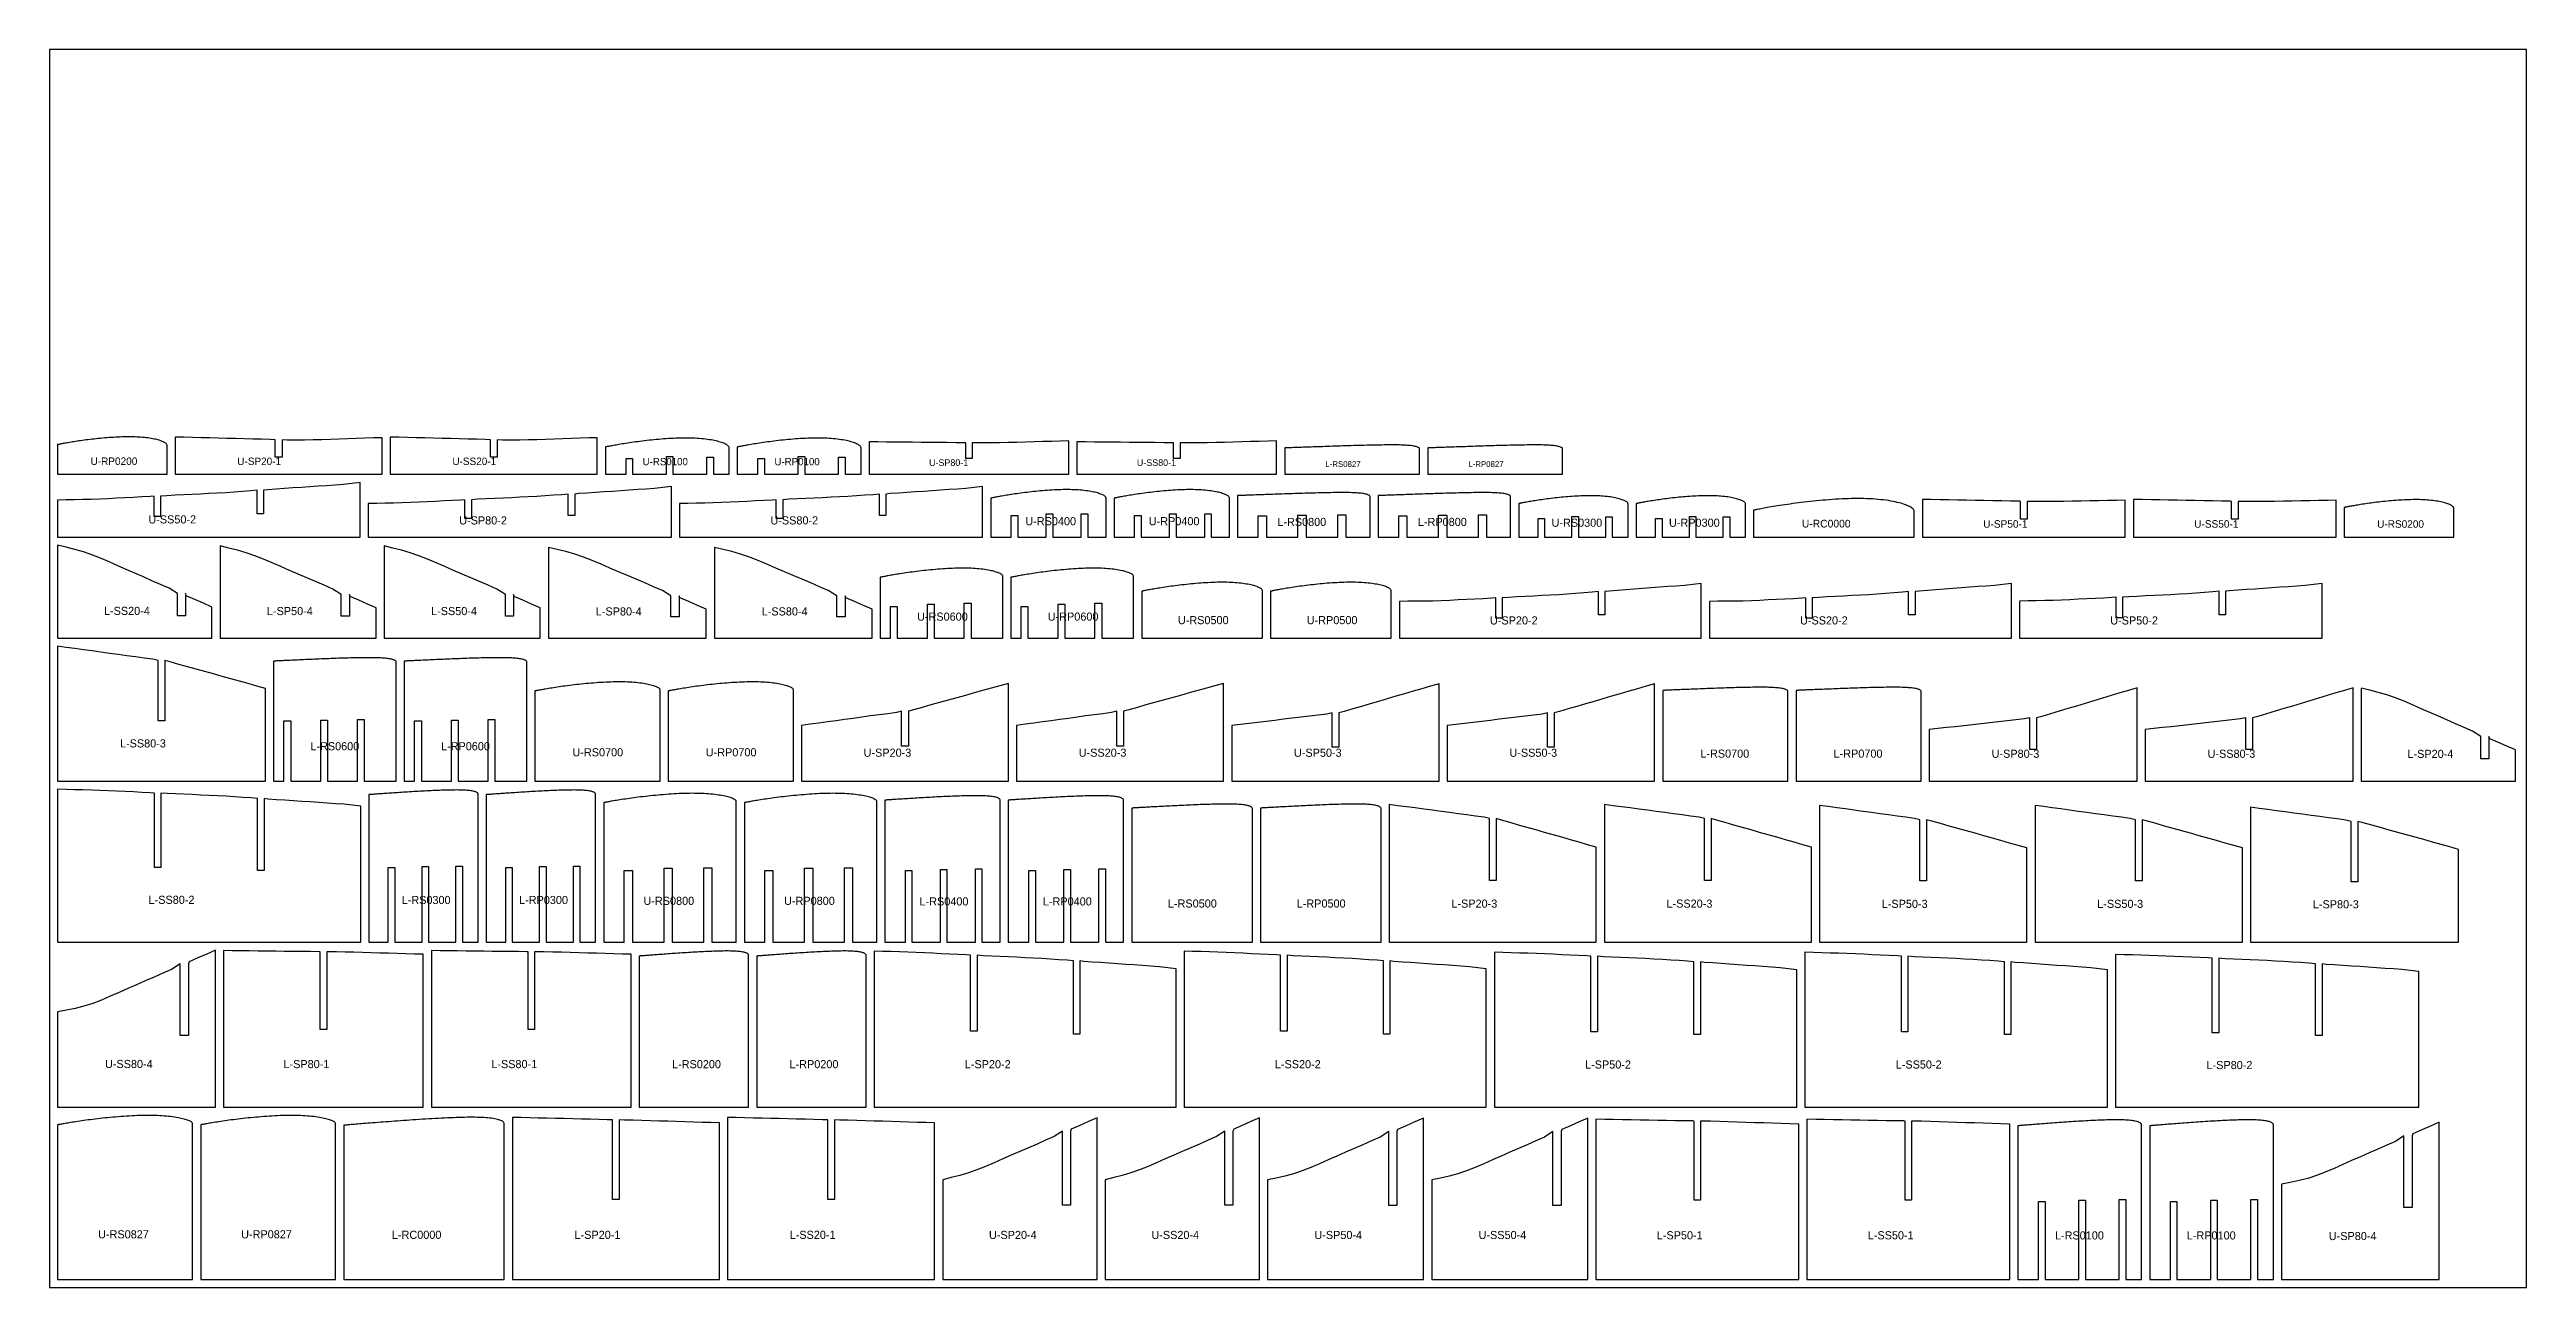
# Model space of a CAD drawing. Header units: millimetres. Extents: x 0 to 2440, y 0 to 1220.
import ezdxf

# ---------------------------------------------------------------- set-up
doc = ezdxf.new("R2010")
doc.units = ezdxf.units.MM
for name, color, linetype in [('CUT', 7, 'CONTINUOUS'), ('LABEL', 1, 'CONTINUOUS'), ('SHEET', 8, 'CONTINUOUS')]:
    doc.layers.add(name, color=color, linetype=linetype)

msp = doc.modelspace()

# ---------------------------------------------------------------- texts
at = {"layer": 'LABEL'}
for s, height, p in [('U-RP0200', 7.39, (40.336, 810.595)), ('U-SP20-1', 7.34, (184.96, 810.529)), ('U-SS20-1', 7.34, (396.877, 810.529)), ('U-RS0100', 7.15, (584.187, 810.287)), ('U-RP0100', 7.15, (714.082, 810.287)), ('U-SP80-1', 6.57, (866.422, 809.573)), ('U-SS80-1', 6.57, (1071.134, 809.573)), ('L-RS0827', 5.8, (1256.686, 808.599)), ('L-RP0827', 5.8, (1397.532, 808.599)), ('U-SS50-2', 8, (97.4, 752.94)), ('U-SP80-2', 8, (403.577, 751.954)), ('U-SS80-2', 8, (710.171, 751.954)), ('U-RS0400', 8, (961.262, 751.17)), ('U-RP0400', 8, (1082.847, 751.17)), ('L-RS0800', 8, (1209.496, 750.443)), ('L-RP0800', 8, (1347.961, 750.443)), ('U-RS0300', 8, (1479.599, 749.677)), ('U-RP0300', 8, (1595.307, 749.677)), ('U-RC0000', 7.6, (1726.181, 748.971)), ('U-SP50-1', 7.42, (1904.906, 748.739)), ('U-SS50-1', 7.42, (2112.711, 748.739)), ('U-RS0200', 7.39, (2292.91, 748.709)), ('L-SS20-4', 8, (53.609, 662.787)), ('L-SP50-4', 8, (214.145, 662.611)), ('L-SS50-4', 8, (375.866, 662.611)), ('L-SP80-4', 8, (538.104, 662.263)), ('L-SS80-4', 8, (701.548, 662.263)), ('U-RS0600', 8, (854.585, 657.144)), ('U-RP0600', 8, (983.338, 657.144)), ('U-RS0500', 8, (1111.543, 653.668)), ('U-RP0500', 8, (1238.468, 653.668)), ('U-SP20-2', 8, (1418.947, 653.381)), ('U-SS20-2', 8, (1724.39, 653.381)), ('U-SP50-2', 8, (2029.999, 653.365)), ('L-SS80-3', 8, (69.414, 532.206)), ('L-RS0600', 8, (256.925, 529.401)), ('L-RP0600', 8, (385.631, 529.401)), ('U-RS0700', 8, (515.122, 523.438)), ('U-RP0700', 8, (646.447, 523.438)), ('U-SP20-3', 8, (801.945, 523.041)), ('U-SS20-3', 8, (1013.848, 523.041)), ('U-SP50-3', 8, (1225.871, 522.993)), ('U-SS50-3', 8, (1438.176, 522.993)), ('L-RS0700', 8, (1626.173, 522.11)), ('L-RP0700', 8, (1757.449, 522.11)), ('U-SP80-3', 8, (1913.156, 521.99)), ('U-SS80-3', 8, (2125.872, 521.99)), ('L-SP20-4', 8, (2322.781, 521.871)), ('L-SS80-2', 8, (97.577, 378.047)), ('L-RS0300', 8, (346.891, 377.868)), ('L-RP0300', 8, (462.556, 377.868)), ('U-RS0800', 8, (585.076, 377.049)), ('U-RP0800', 8, (723.594, 377.049)), ('L-RS0400', 8, (857.018, 376.464)), ('L-RP0400', 8, (978.557, 376.464)), ('L-RS0500', 8, (1101.697, 374.405)), ('L-RP0500', 8, (1228.574, 374.405)), ('L-SP20-3', 8, (1380.958, 374.293)), ('L-SS20-3', 8, (1592.86, 374.293)), ('L-SP50-3', 8, (1804.883, 374.072)), ('L-SS50-3', 8, (2017.187, 374.072)), ('L-SP80-3', 8, (2229.614, 373.632)), ('U-SS80-4', 8, (54.635, 216.271)), ('L-SP80-1', 8, (230.469, 216.161)), ('L-SS80-1', 8, (435.192, 216.161)), ('L-RS0200', 8, (613.221, 216.072)), ('L-RP0200', 8, (728.963, 216.072)), ('L-SP20-2', 8, (901.615, 216.045)), ('L-SS20-2', 8, (1207.057, 216.045)), ('L-SP50-2', 8, (1512.666, 215.746)), ('L-SS50-2', 8, (1818.664, 215.746)), ('L-SP80-2', 8, (2124.839, 215.204)), ('U-RS0827', 8, (47.87, 48.39)), ('U-RP0827', 8, (188.768, 48.39)), ('L-RC0000', 8, (337.257, 47.928)), ('L-SP20-1', 8, (517.172, 47.908)), ('L-SS20-1', 8, (729.094, 47.908)), ('U-SP20-4', 8, (925.448, 47.782)), ('U-SS20-4', 8, (1085.478, 47.782)), ('U-SP50-4', 8, (1246.017, 47.741)), ('U-SS50-4', 8, (1407.743, 47.741)), ('L-SP50-1', 8, (1583.295, 47.451)), ('L-SS50-1', 8, (1791.11, 47.451)), ('L-RS0100', 8, (1975.534, 47.309)), ('L-RP0100', 8, (2105.381, 47.309)), ('U-SP80-4', 8, (2245.309, 46.711))]:
    msp.add_text(s, height=height, dxfattribs=at).set_placement(p)

# ---------------------------------------------------------------- linework, layer by layer
at = {"layer": 'CUT'}
for points in [[(8, 801.355), (115.785, 801.355), (115.785, 829.729), (115.782, 830.095), (115.693, 830.464), (115.517, 830.835), (115.256, 831.209), (114.909, 831.584), (114.477, 831.96), (113.96, 832.336), (113.358, 832.711), (112.674, 833.084), (111.907, 833.453), (111.059, 833.819), (110.131, 834.178), (109.125, 834.531), (108.041, 834.876), (106.882, 835.211), (105.649, 835.535), (104.344, 835.846), (102.97, 836.145), (101.528, 836.428), (100.021, 836.695), (98.452, 836.945), (96.822, 837.177), (95.135, 837.389), (93.394, 837.582), (91.601, 837.753), (89.759, 837.902), (87.872, 838.029), (85.943, 838.133), (83.974, 838.214), (81.97, 838.272), (79.934, 838.306), (77.869, 838.316), (75.779, 838.303), (73.666, 838.266), (71.545, 838.207), (69.415, 838.131), (67.274, 838.038), (65.125, 837.93), (62.971, 837.806), (60.816, 837.669), (58.664, 837.518), (56.517, 837.354), (54.379, 837.178), (52.254, 836.992), (50.145, 836.795), (48.056, 836.589), (45.989, 836.374), (43.947, 836.152), (41.936, 835.923), (39.956, 835.688), (38.012, 835.449), (36.106, 835.206), (34.242, 834.96), (32.423, 834.712), (30.65, 834.463), (28.928, 834.214), (27.258, 833.966), (25.644, 833.72), (24.087, 833.477), (22.591, 833.238), (21.157, 833.003), (19.788, 832.775), (18.485, 832.554), (17.252, 832.34), (16.089, 832.135), (14.998, 831.939), (13.982, 831.755), (13.041, 831.581), (12.177, 831.42), (11.391, 831.271), (10.685, 831.136), (10.06, 831.016), (9.516, 830.91), (9.054, 830.819), (8.675, 830.745), (8.38, 830.686), (8.169, 830.645), (8.042, 830.619), (8, 830.611)], [(123.785, 801.355), (327.702, 801.355), (327.702, 837.419), (319.205, 837.16), (310.709, 836.892), (302.212, 836.621), (293.716, 836.347), (285.219, 836.065), (276.723, 835.782), (268.226, 835.489), (259.73, 835.195), (251.233, 835.005), (242.737, 835.012), (234.24, 835.154), (229.06, 835.387), (229.06, 818.371), (222.427, 818.371), (222.427, 835.387), (217.247, 835.621), (208.751, 835.849), (200.254, 836.074), (191.758, 836.3), (183.261, 836.525), (174.765, 836.744), (166.268, 836.964), (157.771, 837.184), (149.275, 837.405), (140.778, 837.62), (132.282, 837.835), (123.785, 838.05)], [(335.702, 801.355), (539.618, 801.355), (539.618, 837.419), (531.121, 837.16), (522.625, 836.892), (514.128, 836.621), (505.632, 836.347), (497.135, 836.065), (488.639, 835.782), (480.142, 835.489), (471.646, 835.195), (463.149, 835.005), (454.653, 835.012), (446.156, 835.154), (440.976, 835.387), (440.976, 818.371), (434.344, 818.371), (434.344, 835.387), (429.163, 835.621), (420.667, 835.849), (412.17, 836.074), (403.674, 836.3), (395.177, 836.525), (386.681, 836.744), (378.184, 836.964), (369.688, 837.184), (361.191, 837.405), (352.695, 837.62), (344.198, 837.835), (335.702, 838.05)], [(547.618, 801.355), (567.923, 801.355), (567.923, 816.863), (574.321, 816.863), (574.321, 801.355), (607.647, 801.355), (607.647, 818.961), (614.145, 818.961), (614.145, 801.355), (647.354, 801.355), (647.354, 818.371), (653.986, 818.371), (653.986, 801.355), (669.513, 801.355), (669.513, 827.204), (669.511, 827.626), (669.411, 828.052), (669.213, 828.48), (668.919, 828.911), (668.527, 829.343), (668.04, 829.776), (667.456, 830.209), (666.777, 830.64), (666.004, 831.069), (665.138, 831.494), (664.179, 831.915), (663.131, 832.328), (661.993, 832.734), (660.768, 833.13), (659.457, 833.515), (658.063, 833.888), (656.588, 834.246), (655.034, 834.588), (653.403, 834.914), (651.699, 835.221), (649.924, 835.508), (648.081, 835.774), (646.173, 836.018), (644.203, 836.239), (642.175, 836.435), (640.092, 836.607), (637.958, 836.753), (635.775, 836.873), (633.549, 836.966), (631.282, 837.032), (628.978, 837.071), (626.642, 837.084), (624.277, 837.069), (621.887, 837.027), (619.488, 836.96), (617.079, 836.873), (614.658, 836.768), (612.227, 836.644), (609.791, 836.503), (607.353, 836.346), (604.918, 836.174), (602.49, 835.987), (600.072, 835.786), (597.669, 835.573), (595.283, 835.348), (592.92, 835.112), (590.582, 834.866), (588.273, 834.612), (585.998, 834.351), (583.759, 834.082), (581.56, 833.809), (579.405, 833.531), (577.296, 833.249), (575.238, 832.966), (573.234, 832.681), (571.286, 832.396), (569.398, 832.113), (567.572, 831.831), (565.811, 831.553), (564.119, 831.28), (562.497, 831.012), (560.949, 830.751), (559.476, 830.498), (558.081, 830.253), (556.765, 830.019), (555.532, 829.795), (554.382, 829.584), (553.318, 829.385), (552.341, 829.201), (551.453, 829.031), (550.654, 828.877), (549.947, 828.739), (549.332, 828.618), (548.81, 828.514), (548.382, 828.429), (548.048, 828.362), (547.809, 828.314), (547.666, 828.285), (547.618, 828.276)], [(677.513, 801.355), (697.818, 801.355), (697.818, 816.863), (704.216, 816.863), (704.216, 801.355), (737.542, 801.355), (737.542, 818.961), (744.041, 818.961), (744.041, 801.355), (777.249, 801.355), (777.249, 818.371), (783.882, 818.371), (783.882, 801.355), (799.409, 801.355), (799.409, 827.204), (799.406, 827.626), (799.306, 828.052), (799.109, 828.48), (798.814, 828.911), (798.423, 829.343), (797.935, 829.776), (797.351, 830.209), (796.672, 830.64), (795.899, 831.069), (795.033, 831.494), (794.075, 831.915), (793.026, 832.328), (791.888, 832.734), (790.663, 833.13), (789.352, 833.515), (787.958, 833.888), (786.483, 834.246), (784.929, 834.588), (783.299, 834.914), (781.595, 835.221), (779.82, 835.508), (777.977, 835.774), (776.069, 836.018), (774.099, 836.239), (772.071, 836.435), (769.988, 836.607), (767.853, 836.753), (765.671, 836.873), (763.444, 836.966), (761.177, 837.032), (758.874, 837.071), (756.537, 837.084), (754.172, 837.069), (751.783, 837.027), (749.383, 836.96), (746.975, 836.873), (744.553, 836.768), (742.122, 836.644), (739.686, 836.503), (737.249, 836.346), (734.814, 836.174), (732.386, 835.987), (729.968, 835.786), (727.564, 835.573), (725.179, 835.348), (722.815, 835.112), (720.477, 834.866), (718.169, 834.612), (715.893, 834.351), (713.654, 834.082), (711.455, 833.809), (709.3, 833.531), (707.192, 833.249), (705.134, 832.966), (703.129, 832.681), (701.181, 832.396), (699.293, 832.113), (697.467, 831.831), (695.707, 831.553), (694.014, 831.28), (692.393, 831.012), (690.844, 830.751), (689.371, 830.498), (687.976, 830.253), (686.661, 830.019), (685.427, 829.795), (684.278, 829.584), (683.214, 829.385), (682.237, 829.201), (681.348, 829.031), (680.55, 828.877), (679.842, 828.739), (679.227, 828.618), (678.705, 828.514), (678.277, 828.429), (677.943, 828.362), (677.705, 828.314), (677.561, 828.285), (677.513, 828.276)], [(807.409, 801.355), (1004.121, 801.355), (1004.121, 834.226), (995.568, 833.998), (987.015, 833.77), (978.463, 833.542), (969.91, 833.314), (961.357, 833.086), (952.804, 832.859), (944.252, 832.631), (935.699, 832.403), (927.146, 832.3), (918.594, 832.252), (910.041, 832.332), (908.964, 832.372), (908.964, 816.863), (902.566, 816.863), (902.566, 832.372), (901.488, 832.412), (892.936, 832.493), (884.383, 832.573), (875.83, 832.655), (867.278, 832.737), (858.725, 832.819), (850.172, 832.902), (841.619, 832.986), (833.067, 833.07), (824.514, 833.154), (815.961, 833.239), (807.409, 833.325)], [(1012.121, 801.355), (1208.833, 801.355), (1208.833, 834.226), (1200.28, 833.998), (1191.727, 833.77), (1183.174, 833.542), (1174.622, 833.314), (1166.069, 833.086), (1157.516, 832.859), (1148.964, 832.631), (1140.411, 832.403), (1131.858, 832.3), (1123.306, 832.252), (1114.753, 832.332), (1113.676, 832.372), (1113.676, 816.863), (1107.278, 816.863), (1107.278, 832.372), (1106.2, 832.412), (1097.648, 832.493), (1089.095, 832.573), (1080.542, 832.655), (1071.989, 832.737), (1063.437, 832.819), (1054.884, 832.902), (1046.331, 832.986), (1037.779, 833.07), (1029.226, 833.154), (1020.673, 833.239), (1012.121, 833.325)], [(1216.833, 801.355), (1349.678, 801.355), (1349.678, 826.355), (1349.593, 826.703), (1349.404, 827.034), (1349.11, 827.35), (1348.714, 827.649), (1348.215, 827.932), (1347.615, 828.2), (1346.914, 828.45), (1346.115, 828.685), (1345.217, 828.903), (1344.224, 829.105), (1343.136, 829.29), (1341.955, 829.46), (1340.684, 829.613), (1339.325, 829.75), (1337.879, 829.872), (1336.349, 829.978), (1334.737, 830.069), (1333.046, 830.146), (1331.279, 830.209), (1329.438, 830.258), (1327.526, 830.294), (1325.546, 830.317), (1323.501, 830.329), (1321.395, 830.33), (1319.229, 830.322), (1317.009, 830.304), (1314.736, 830.278), (1312.414, 830.245), (1310.047, 830.206), (1307.638, 830.162), (1305.191, 830.113), (1302.71, 830.062), (1300.197, 830.008), (1297.658, 829.954), (1295.087, 829.898), (1292.49, 829.836), (1289.878, 829.77), (1287.254, 829.698), (1284.624, 829.622), (1281.992, 829.543), (1279.36, 829.461), (1276.735, 829.378), (1274.118, 829.292), (1271.516, 829.206), (1268.931, 829.119), (1266.368, 829.032), (1263.831, 828.945), (1261.325, 828.859), (1258.851, 828.774), (1256.416, 828.69), (1254.023, 828.608), (1251.675, 828.527), (1249.376, 828.448), (1247.13, 828.371), (1244.941, 828.297), (1242.812, 828.224), (1240.746, 828.154), (1238.747, 828.086), (1236.818, 828.021), (1234.962, 827.958), (1233.182, 827.898), (1231.481, 827.84), (1229.862, 827.785), (1228.327, 827.733), (1226.879, 827.683), (1225.52, 827.637), (1224.253, 827.593), (1223.079, 827.553), (1222.001, 827.516), (1221.02, 827.481), (1220.138, 827.451), (1219.356, 827.423), (1218.676, 827.399), (1218.099, 827.379), (1217.625, 827.362), (1217.255, 827.349), (1216.991, 827.34), (1216.833, 827.334)], [(1357.678, 801.355), (1490.524, 801.355), (1490.524, 826.355), (1490.439, 826.703), (1490.249, 827.034), (1489.956, 827.35), (1489.56, 827.649), (1489.061, 827.932), (1488.46, 828.2), (1487.76, 828.45), (1486.96, 828.685), (1486.063, 828.903), (1485.069, 829.105), (1483.982, 829.29), (1482.801, 829.46), (1481.53, 829.613), (1480.17, 829.75), (1478.724, 829.872), (1477.194, 829.978), (1475.583, 830.069), (1473.892, 830.146), (1472.125, 830.209), (1470.284, 830.258), (1468.372, 830.294), (1466.392, 830.317), (1464.347, 830.329), (1462.24, 830.33), (1460.075, 830.322), (1457.854, 830.304), (1455.581, 830.278), (1453.259, 830.245), (1450.892, 830.206), (1448.484, 830.162), (1446.037, 830.113), (1443.555, 830.062), (1441.043, 830.008), (1438.504, 829.954), (1435.933, 829.898), (1433.335, 829.836), (1430.723, 829.77), (1428.1, 829.698), (1425.47, 829.622), (1422.837, 829.543), (1420.206, 829.461), (1417.58, 829.378), (1414.964, 829.292), (1412.362, 829.206), (1409.777, 829.119), (1407.214, 829.032), (1404.677, 828.945), (1402.17, 828.859), (1399.697, 828.774), (1397.262, 828.69), (1394.868, 828.608), (1392.52, 828.527), (1390.222, 828.448), (1387.976, 828.371), (1385.787, 828.297), (1383.657, 828.224), (1381.591, 828.154), (1379.592, 828.086), (1377.663, 828.021), (1375.807, 827.958), (1374.027, 827.898), (1372.327, 827.84), (1370.707, 827.785), (1369.173, 827.733), (1367.725, 827.683), (1366.366, 827.637), (1365.099, 827.593), (1363.925, 827.553), (1362.847, 827.516), (1361.866, 827.481), (1360.984, 827.451), (1360.202, 827.423), (1359.522, 827.399), (1358.944, 827.379), (1358.47, 827.362), (1358.101, 827.349), (1357.837, 827.34), (1357.678, 827.334)], [(8, 739.469), (305.999, 739.469), (305.999, 793.355), (297.722, 792.318), (289.444, 791.335), (281.166, 790.738), (272.888, 790.167), (264.611, 789.596), (256.333, 789.025), (248.055, 788.454), (239.777, 787.882), (231.499, 787.31), (223.222, 786.729), (214.944, 786.148), (210.928, 785.641), (210.928, 762.555), (204.535, 762.555), (204.535, 785.641), (198.388, 784.983), (190.111, 784.4), (181.833, 783.817), (173.555, 783.244), (165.277, 782.782), (157, 782.336), (148.722, 781.922), (140.444, 781.508), (132.166, 781.093), (123.889, 780.678), (115.611, 780.263), (109.464, 779.794), (109.464, 759.631), (103.072, 759.631), (103.072, 779.794), (99.055, 779.432), (90.778, 779.016), (82.5, 778.6), (74.222, 778.183), (65.944, 777.767), (57.667, 777.358), (49.389, 776.974), (41.111, 776.691), (32.833, 776.503), (24.556, 776.314), (16.278, 776.124), (8, 775.921)], [(313.999, 739.469), (612.593, 739.469), (612.593, 789.409), (604.299, 788.359), (596.005, 787.369), (587.71, 786.791), (579.416, 786.242), (571.122, 785.693), (562.828, 785.143), (554.533, 784.594), (546.239, 784.044), (537.945, 783.493), (529.65, 782.94), (521.356, 782.387), (517.332, 781.905), (517.332, 760.687), (510.927, 760.687), (510.927, 781.905), (504.768, 781.279), (496.473, 780.725), (488.179, 780.171), (479.885, 779.626), (471.591, 779.181), (463.296, 778.753), (455.002, 778.353), (446.708, 777.952), (438.413, 777.551), (430.119, 777.15), (421.825, 776.749), (415.666, 776.296), (415.666, 757.882), (409.261, 757.882), (409.261, 776.296), (405.236, 775.945), (396.942, 775.543), (388.648, 775.141), (380.354, 774.738), (372.059, 774.335), (363.765, 773.939), (355.471, 773.566), (347.176, 773.286), (338.882, 773.095), (330.588, 772.903), (322.294, 772.711), (313.999, 772.497)], [(620.593, 739.469), (919.187, 739.469), (919.187, 789.409), (910.893, 788.359), (902.599, 787.369), (894.304, 786.791), (886.01, 786.242), (877.716, 785.693), (869.421, 785.143), (861.127, 784.594), (852.833, 784.044), (844.539, 783.493), (836.244, 782.94), (827.95, 782.387), (823.926, 781.905), (823.926, 760.687), (817.521, 760.687), (817.521, 781.905), (811.362, 781.279), (803.067, 780.725), (794.773, 780.171), (786.479, 779.626), (778.184, 779.181), (769.89, 778.753), (761.596, 778.353), (753.302, 777.952), (745.007, 777.551), (736.713, 777.15), (728.419, 776.749), (722.26, 776.296), (722.26, 757.882), (715.855, 757.882), (715.855, 776.296), (711.83, 775.945), (703.536, 775.543), (695.242, 775.141), (686.947, 774.738), (678.653, 774.335), (670.359, 773.939), (662.065, 773.566), (653.77, 773.286), (645.476, 773.095), (637.182, 772.903), (628.887, 772.711), (620.593, 772.497)], [(927.187, 739.469), (947.301, 739.469), (947.301, 760.687), (953.706, 760.687), (953.706, 739.469), (981.846, 739.469), (981.846, 762.555), (988.238, 762.555), (988.238, 739.469), (1016.39, 739.469), (1016.39, 762.418), (1022.77, 762.418), (1022.77, 739.469), (1040.772, 739.469), (1040.772, 777.787), (1040.763, 778.157), (1040.665, 778.53), (1040.475, 778.905), (1040.196, 779.282), (1039.826, 779.66), (1039.366, 780.039), (1038.817, 780.417), (1038.18, 780.794), (1037.454, 781.168), (1036.643, 781.539), (1035.745, 781.905), (1034.764, 782.265), (1033.7, 782.618), (1032.555, 782.962), (1031.33, 783.296), (1030.028, 783.618), (1028.651, 783.927), (1027.201, 784.222), (1025.68, 784.502), (1024.09, 784.765), (1022.435, 785.01), (1020.716, 785.236), (1018.938, 785.441), (1017.102, 785.626), (1015.212, 785.789), (1013.272, 785.929), (1011.283, 786.046), (1009.251, 786.14), (1007.177, 786.209), (1005.066, 786.254), (1002.921, 786.275), (1000.746, 786.271), (998.545, 786.242), (996.321, 786.19), (994.087, 786.114), (991.844, 786.02), (989.589, 785.91), (987.326, 785.784), (985.058, 785.642), (982.789, 785.486), (980.522, 785.316), (978.261, 785.133), (976.011, 784.938), (973.773, 784.731), (971.553, 784.514), (969.353, 784.288), (967.176, 784.053), (965.028, 783.81), (962.909, 783.561), (960.825, 783.307), (958.779, 783.047), (956.773, 782.784), (954.811, 782.518), (952.895, 782.251), (951.029, 781.982), (949.216, 781.714), (947.459, 781.448), (945.759, 781.184), (944.121, 780.923), (942.545, 780.667), (941.036, 780.416), (939.595, 780.172), (938.224, 779.935), (936.925, 779.707), (935.701, 779.488), (934.553, 779.279), (933.483, 779.082), (932.493, 778.897), (931.583, 778.725), (930.757, 778.567), (930.013, 778.423), (929.355, 778.295), (928.782, 778.183), (928.296, 778.086), (927.898, 778.007), (927.587, 777.945), (927.365, 777.9), (927.232, 777.874), (927.187, 777.865)], [(1048.772, 739.469), (1068.885, 739.469), (1068.885, 760.687), (1075.29, 760.687), (1075.29, 739.469), (1103.43, 739.469), (1103.43, 762.555), (1109.822, 762.555), (1109.822, 739.469), (1137.974, 739.469), (1137.974, 762.418), (1144.354, 762.418), (1144.354, 739.469), (1162.356, 739.469), (1162.356, 777.787), (1162.348, 778.157), (1162.249, 778.53), (1162.06, 778.905), (1161.78, 779.282), (1161.41, 779.66), (1160.95, 780.039), (1160.401, 780.417), (1159.764, 780.794), (1159.039, 781.168), (1158.227, 781.539), (1157.33, 781.905), (1156.348, 782.265), (1155.284, 782.618), (1154.139, 782.962), (1152.915, 783.296), (1151.613, 783.618), (1150.236, 783.927), (1148.785, 784.222), (1147.264, 784.502), (1145.674, 784.765), (1144.019, 785.01), (1142.301, 785.236), (1140.522, 785.441), (1138.687, 785.626), (1136.797, 785.789), (1134.856, 785.929), (1132.868, 786.046), (1130.835, 786.14), (1128.761, 786.209), (1126.65, 786.254), (1124.506, 786.275), (1122.331, 786.271), (1120.129, 786.242), (1117.905, 786.19), (1115.671, 786.114), (1113.428, 786.02), (1111.173, 785.91), (1108.91, 785.784), (1106.642, 785.642), (1104.373, 785.486), (1102.106, 785.316), (1099.846, 785.133), (1097.595, 784.938), (1095.358, 784.731), (1093.137, 784.514), (1090.937, 784.288), (1088.761, 784.053), (1086.612, 783.81), (1084.494, 783.561), (1082.41, 783.307), (1080.363, 783.047), (1078.357, 782.784), (1076.395, 782.518), (1074.479, 782.251), (1072.614, 781.982), (1070.801, 781.714), (1069.043, 781.448), (1067.344, 781.184), (1065.705, 780.923), (1064.13, 780.667), (1062.621, 780.416), (1061.179, 780.172), (1059.808, 779.935), (1058.51, 779.707), (1057.286, 779.488), (1056.138, 779.279), (1055.068, 779.082), (1054.077, 778.897), (1053.168, 778.725), (1052.341, 778.567), (1051.598, 778.423), (1050.939, 778.295), (1050.367, 778.183), (1049.881, 778.086), (1049.482, 778.007), (1049.172, 777.945), (1048.949, 777.9), (1048.816, 777.874), (1048.772, 777.865)], [(1170.356, 739.469), (1190.6, 739.469), (1190.6, 760.341), (1198.711, 760.341), (1198.711, 739.469), (1229.82, 739.469), (1229.82, 761.02), (1237.841, 761.02), (1237.841, 739.469), (1269.04, 739.469), (1269.04, 761.417), (1276.972, 761.417), (1276.972, 739.469), (1300.821, 739.469), (1300.821, 779.378), (1300.737, 779.724), (1300.551, 780.055), (1300.262, 780.369), (1299.873, 780.668), (1299.382, 780.951), (1298.793, 781.218), (1298.104, 781.468), (1297.319, 781.703), (1296.437, 781.921), (1295.461, 782.123), (1294.393, 782.309), (1293.233, 782.479), (1291.985, 782.633), (1290.649, 782.772), (1289.229, 782.894), (1287.726, 783.002), (1286.144, 783.094), (1284.483, 783.172), (1282.748, 783.236), (1280.94, 783.286), (1279.062, 783.324), (1277.118, 783.349), (1275.11, 783.362), (1273.042, 783.365), (1270.915, 783.358), (1268.735, 783.341), (1266.503, 783.316), (1264.223, 783.285), (1261.899, 783.246), (1259.533, 783.203), (1257.131, 783.155), (1254.694, 783.105), (1252.227, 783.051), (1249.734, 782.997), (1247.209, 782.941), (1244.659, 782.88), (1242.093, 782.813), (1239.517, 782.742), (1236.935, 782.666), (1234.349, 782.587), (1231.765, 782.505), (1229.187, 782.421), (1226.617, 782.335), (1224.061, 782.248), (1221.523, 782.16), (1219.006, 782.073), (1216.515, 781.985), (1214.053, 781.899), (1211.624, 781.813), (1209.233, 781.728), (1206.882, 781.645), (1204.576, 781.563), (1202.318, 781.484), (1200.113, 781.406), (1197.963, 781.33), (1195.871, 781.256), (1193.843, 781.185), (1191.879, 781.116), (1189.985, 781.05), (1188.162, 780.986), (1186.414, 780.924), (1184.743, 780.866), (1183.153, 780.81), (1181.645, 780.756), (1180.223, 780.706), (1178.889, 780.659), (1177.644, 780.614), (1176.492, 780.573), (1175.433, 780.535), (1174.469, 780.5), (1173.603, 780.469), (1172.835, 780.441), (1172.167, 780.416), (1171.599, 780.395), (1171.134, 780.378), (1170.771, 780.365), (1170.512, 780.355), (1170.356, 780.35)], [(1308.821, 739.469), (1329.065, 739.469), (1329.065, 760.341), (1337.176, 760.341), (1337.176, 739.469), (1368.286, 739.469), (1368.286, 761.02), (1376.307, 761.02), (1376.307, 739.469), (1407.505, 739.469), (1407.505, 761.417), (1415.438, 761.417), (1415.438, 739.469), (1439.287, 739.469), (1439.287, 779.378), (1439.202, 779.724), (1439.016, 780.055), (1438.728, 780.369), (1438.338, 780.668), (1437.848, 780.951), (1437.258, 781.218), (1436.569, 781.468), (1435.784, 781.703), (1434.902, 781.921), (1433.926, 782.123), (1432.858, 782.309), (1431.698, 782.479), (1430.45, 782.633), (1429.115, 782.772), (1427.694, 782.894), (1426.192, 783.002), (1424.609, 783.094), (1422.948, 783.172), (1421.213, 783.236), (1419.405, 783.286), (1417.528, 783.324), (1415.584, 783.349), (1413.576, 783.362), (1411.507, 783.365), (1409.381, 783.358), (1407.2, 783.341), (1404.968, 783.316), (1402.688, 783.285), (1400.364, 783.246), (1397.999, 783.203), (1395.596, 783.155), (1393.159, 783.105), (1390.693, 783.051), (1388.199, 782.997), (1385.674, 782.941), (1383.124, 782.88), (1380.559, 782.813), (1377.983, 782.742), (1375.4, 782.666), (1372.815, 782.587), (1370.23, 782.505), (1367.652, 782.421), (1365.083, 782.335), (1362.527, 782.248), (1359.988, 782.16), (1357.472, 782.073), (1354.98, 781.985), (1352.518, 781.899), (1350.089, 781.813), (1347.698, 781.728), (1345.347, 781.645), (1343.041, 781.563), (1340.784, 781.484), (1338.578, 781.406), (1336.428, 781.33), (1334.337, 781.256), (1332.308, 781.185), (1330.345, 781.116), (1328.45, 781.05), (1326.627, 780.986), (1324.879, 780.924), (1323.208, 780.866), (1321.618, 780.81), (1320.111, 780.756), (1318.689, 780.706), (1317.354, 780.659), (1316.11, 780.614), (1314.957, 780.573), (1313.898, 780.535), (1312.934, 780.5), (1312.068, 780.469), (1311.3, 780.441), (1310.632, 780.416), (1310.065, 780.395), (1309.599, 780.378), (1309.237, 780.365), (1308.977, 780.355), (1308.821, 780.35)], [(1447.287, 739.469), (1466.319, 739.469), (1466.319, 757.882), (1472.724, 757.882), (1472.724, 739.469), (1499.706, 739.469), (1499.706, 759.631), (1506.098, 759.631), (1506.098, 739.469), (1533.092, 739.469), (1533.092, 759.335), (1539.472, 759.335), (1539.472, 739.469), (1554.994, 739.469), (1554.994, 771.981), (1554.989, 772.339), (1554.898, 772.701), (1554.72, 773.064), (1554.457, 773.429), (1554.108, 773.796), (1553.674, 774.164), (1553.156, 774.531), (1552.553, 774.897), (1551.868, 775.261), (1551.1, 775.621), (1550.251, 775.978), (1549.322, 776.328), (1548.314, 776.672), (1547.23, 777.007), (1546.07, 777.333), (1544.837, 777.648), (1543.532, 777.951), (1542.158, 778.24), (1540.716, 778.515), (1539.21, 778.773), (1537.641, 779.015), (1536.012, 779.238), (1534.326, 779.442), (1532.585, 779.626), (1530.793, 779.789), (1528.953, 779.93), (1527.068, 780.05), (1525.14, 780.146), (1523.173, 780.22), (1521.171, 780.27), (1519.137, 780.297), (1517.074, 780.301), (1514.986, 780.281), (1512.876, 780.238), (1510.756, 780.174), (1508.629, 780.092), (1506.49, 779.993), (1504.343, 779.88), (1502.192, 779.751), (1500.039, 779.609), (1497.889, 779.453), (1495.745, 779.285), (1493.609, 779.105), (1491.487, 778.915), (1489.38, 778.714), (1487.293, 778.504), (1485.228, 778.286), (1483.19, 778.06), (1481.18, 777.828), (1479.203, 777.59), (1477.261, 777.348), (1475.358, 777.102), (1473.496, 776.854), (1471.679, 776.603), (1469.908, 776.352), (1468.188, 776.101), (1466.521, 775.851), (1464.908, 775.603), (1463.354, 775.358), (1461.859, 775.118), (1460.427, 774.882), (1459.059, 774.652), (1457.759, 774.43), (1456.526, 774.215), (1455.365, 774.009), (1454.276, 773.813), (1453.26, 773.627), (1452.321, 773.453), (1451.458, 773.291), (1450.673, 773.142), (1449.968, 773.006), (1449.344, 772.885), (1448.8, 772.779), (1448.339, 772.689), (1447.961, 772.614), (1447.666, 772.555), (1447.455, 772.513), (1447.329, 772.488), (1447.287, 772.479)], [(1562.994, 739.469), (1582.027, 739.469), (1582.027, 757.882), (1588.432, 757.882), (1588.432, 739.469), (1615.414, 739.469), (1615.414, 759.631), (1621.806, 759.631), (1621.806, 739.469), (1648.799, 739.469), (1648.799, 759.335), (1655.18, 759.335), (1655.18, 739.469), (1670.702, 739.469), (1670.702, 771.981), (1670.697, 772.339), (1670.605, 772.701), (1670.428, 773.064), (1670.165, 773.429), (1669.816, 773.796), (1669.382, 774.164), (1668.864, 774.531), (1668.261, 774.897), (1667.576, 775.261), (1666.808, 775.621), (1665.959, 775.978), (1665.03, 776.328), (1664.022, 776.672), (1662.938, 777.007), (1661.778, 777.333), (1660.545, 777.648), (1659.24, 777.951), (1657.866, 778.24), (1656.424, 778.515), (1654.918, 778.773), (1653.349, 779.015), (1651.72, 779.238), (1650.034, 779.442), (1648.293, 779.626), (1646.501, 779.789), (1644.661, 779.93), (1642.776, 780.05), (1640.848, 780.146), (1638.881, 780.22), (1636.879, 780.27), (1634.845, 780.297), (1632.782, 780.301), (1630.694, 780.281), (1628.583, 780.238), (1626.464, 780.174), (1624.337, 780.092), (1622.198, 779.993), (1620.051, 779.88), (1617.9, 779.751), (1615.747, 779.609), (1613.597, 779.453), (1611.453, 779.285), (1609.317, 779.105), (1607.195, 778.915), (1605.088, 778.714), (1603.001, 778.504), (1600.936, 778.286), (1598.897, 778.06), (1596.888, 777.828), (1594.911, 777.59), (1592.969, 777.348), (1591.066, 777.102), (1589.204, 776.854), (1587.387, 776.603), (1585.616, 776.352), (1583.896, 776.101), (1582.229, 775.851), (1580.616, 775.603), (1579.062, 775.358), (1577.567, 775.118), (1576.135, 774.882), (1574.767, 774.652), (1573.467, 774.43), (1572.234, 774.215), (1571.073, 774.009), (1569.984, 773.813), (1568.968, 773.627), (1568.029, 773.453), (1567.166, 773.291), (1566.381, 773.142), (1565.676, 773.006), (1565.051, 772.885), (1564.508, 772.779), (1564.047, 772.689), (1563.669, 772.614), (1563.374, 772.555), (1563.163, 772.513), (1563.037, 772.488), (1562.994, 772.479)], [(1678.702, 739.469), (1836.964, 739.469), (1836.964, 764.432), (1836.962, 764.991), (1836.834, 765.555), (1836.579, 766.122), (1836.198, 766.691), (1835.692, 767.263), (1835.06, 767.835), (1834.303, 768.407), (1833.423, 768.977), (1832.42, 769.544), (1831.297, 770.106), (1830.053, 770.66), (1828.692, 771.206), (1827.216, 771.742), (1825.626, 772.264), (1823.925, 772.772), (1822.115, 773.264), (1820.2, 773.736), (1818.183, 774.188), (1816.066, 774.617), (1813.854, 775.022), (1811.549, 775.4), (1809.156, 775.751), (1806.679, 776.072), (1804.121, 776.363), (1801.487, 776.622), (1798.782, 776.849), (1796.01, 777.041), (1793.176, 777.199), (1790.284, 777.322), (1787.34, 777.41), (1784.348, 777.462), (1781.314, 777.479), (1778.243, 777.46), (1775.139, 777.406), (1772.023, 777.319), (1768.895, 777.205), (1765.751, 777.067), (1762.594, 776.905), (1759.431, 776.721), (1756.266, 776.515), (1753.104, 776.289), (1749.951, 776.043), (1746.811, 775.78), (1743.69, 775.5), (1740.592, 775.204), (1737.523, 774.895), (1734.487, 774.573), (1731.49, 774.239), (1728.535, 773.896), (1725.628, 773.544), (1722.773, 773.185), (1719.974, 772.82), (1717.237, 772.45), (1714.564, 772.078), (1711.962, 771.704), (1709.432, 771.331), (1706.98, 770.958), (1704.61, 770.589), (1702.324, 770.224), (1700.127, 769.865), (1698.021, 769.513), (1696.01, 769.171), (1694.098, 768.838), (1692.286, 768.517), (1690.579, 768.209), (1688.977, 767.916), (1687.485, 767.639), (1686.103, 767.378), (1684.835, 767.136), (1683.681, 766.913), (1682.645, 766.71), (1681.726, 766.529), (1680.928, 766.37), (1680.25, 766.235), (1679.694, 766.123), (1679.261, 766.035), (1678.951, 765.972), (1678.765, 765.934), (1678.702, 765.921)], [(1844.964, 739.469), (2044.769, 739.469), (2044.769, 775.782), (2036.082, 775.616), (2027.395, 775.45), (2018.708, 775.285), (2010.021, 775.119), (2001.333, 774.952), (1992.646, 774.785), (1983.959, 774.619), (1975.272, 774.452), (1966.585, 774.418), (1957.898, 774.442), (1949.21, 774.601), (1948.116, 774.681), (1948.116, 757.075), (1941.618, 757.075), (1941.618, 774.681), (1940.523, 774.761), (1931.836, 774.921), (1923.149, 775.082), (1914.462, 775.244), (1905.775, 775.406), (1897.087, 775.568), (1888.4, 775.73), (1879.713, 775.892), (1871.026, 776.056), (1862.339, 776.22), (1853.652, 776.384), (1844.964, 776.55)], [(2052.769, 739.469), (2252.574, 739.469), (2252.574, 775.782), (2243.887, 775.616), (2235.2, 775.45), (2226.513, 775.285), (2217.825, 775.119), (2209.138, 774.952), (2200.451, 774.785), (2191.764, 774.619), (2183.077, 774.452), (2174.39, 774.418), (2165.702, 774.442), (2157.015, 774.601), (2155.921, 774.681), (2155.921, 757.075), (2149.422, 757.075), (2149.422, 774.681), (2148.328, 774.761), (2139.641, 774.921), (2130.954, 775.082), (2122.267, 775.244), (2113.579, 775.406), (2104.892, 775.568), (2096.205, 775.73), (2087.518, 775.892), (2078.831, 776.056), (2070.144, 776.22), (2061.456, 776.384), (2052.769, 776.55)], [(2260.574, 739.469), (2368.36, 739.469), (2368.36, 767.842), (2368.356, 768.209), (2368.267, 768.578), (2368.091, 768.949), (2367.83, 769.323), (2367.483, 769.698), (2367.051, 770.074), (2366.534, 770.45), (2365.933, 770.824), (2365.248, 771.197), (2364.481, 771.567), (2363.633, 771.932), (2362.705, 772.292), (2361.699, 772.645), (2360.615, 772.989), (2359.456, 773.324), (2358.223, 773.648), (2356.918, 773.96), (2355.544, 774.258), (2354.102, 774.542), (2352.595, 774.809), (2351.026, 775.059), (2349.396, 775.291), (2347.709, 775.503), (2345.968, 775.695), (2344.175, 775.866), (2342.333, 776.016), (2340.446, 776.143), (2338.517, 776.247), (2336.549, 776.328), (2334.545, 776.385), (2332.508, 776.419), (2330.443, 776.43), (2328.353, 776.416), (2326.24, 776.38), (2324.119, 776.321), (2321.989, 776.244), (2319.848, 776.152), (2317.699, 776.043), (2315.545, 775.92), (2313.391, 775.782), (2311.238, 775.631), (2309.091, 775.468), (2306.953, 775.292), (2304.828, 775.106), (2302.719, 774.909), (2300.63, 774.702), (2298.563, 774.488), (2296.522, 774.266), (2294.51, 774.037), (2292.53, 773.802), (2290.586, 773.563), (2288.68, 773.32), (2286.816, 773.074), (2284.997, 772.826), (2283.224, 772.577), (2281.502, 772.328), (2279.832, 772.08), (2278.218, 771.834), (2276.661, 771.59), (2275.165, 771.351), (2273.731, 771.117), (2272.362, 770.889), (2271.059, 770.667), (2269.826, 770.453), (2268.663, 770.248), (2267.572, 770.053), (2266.556, 769.868), (2265.615, 769.695), (2264.751, 769.533), (2263.965, 769.385), (2263.259, 769.25), (2262.634, 769.129), (2262.09, 769.024), (2261.628, 768.933), (2261.249, 768.859), (2260.954, 768.8), (2260.743, 768.758), (2260.616, 768.733), (2260.574, 768.725)], [(8, 639.893), (160.028, 639.893), (160.028, 670.605), (151.582, 674.307), (143.136, 678.009), (134.69, 681.71), (133.913, 683.789), (133.913, 661.841), (125.981, 661.841), (125.981, 683.789), (117.798, 689.11), (109.352, 692.809), (100.906, 696.508), (92.46, 700.206), (84.014, 703.903), (75.568, 707.6), (67.122, 711.296), (58.676, 714.993), (50.23, 718.687), (41.784, 721.943), (33.338, 724.923), (24.892, 727.421), (16.446, 729.451), (8, 731.469)], [(168.028, 639.893), (321.75, 639.893), (321.75, 669.861), (313.209, 673.549), (304.669, 677.237), (296.129, 680.924), (295.344, 682.994), (295.344, 661.444), (287.323, 661.444), (287.323, 682.994), (279.049, 688.297), (270.509, 691.983), (261.969, 695.668), (253.429, 699.353), (244.889, 703.037), (236.349, 706.721), (227.809, 710.405), (219.269, 714.088), (210.729, 717.771), (202.189, 721.032), (193.649, 724.029), (185.109, 726.568), (176.569, 728.666), (168.028, 730.763)], [(329.75, 639.893), (483.471, 639.893), (483.471, 669.861), (474.93, 673.549), (466.39, 677.237), (457.85, 680.924), (457.065, 682.994), (457.065, 661.444), (449.044, 661.444), (449.044, 682.994), (440.77, 688.297), (432.23, 691.983), (423.69, 695.668), (415.15, 699.353), (406.61, 703.037), (398.07, 706.721), (389.53, 710.405), (380.99, 714.088), (372.45, 717.771), (363.91, 721.032), (355.37, 724.029), (346.83, 726.568), (338.29, 728.666), (329.75, 730.763)], [(491.471, 639.893), (646.915, 639.893), (646.915, 668.525), (638.279, 672.207), (629.643, 675.889), (621.007, 679.57), (620.213, 681.638), (620.213, 660.766), (612.102, 660.766), (612.102, 681.638), (603.736, 686.932), (595.1, 690.613), (586.464, 694.293), (577.828, 697.972), (569.193, 701.652), (560.557, 705.33), (551.921, 709.009), (543.285, 712.686), (534.649, 716.364), (526.014, 719.622), (517.378, 722.618), (508.742, 725.16), (500.106, 727.266), (491.471, 729.372)], [(654.915, 639.893), (810.359, 639.893), (810.359, 668.525), (801.723, 672.207), (793.087, 675.889), (784.451, 679.57), (783.657, 681.638), (783.657, 660.766), (775.546, 660.766), (775.546, 681.638), (767.18, 686.932), (758.544, 690.613), (749.908, 694.293), (741.273, 697.972), (732.637, 701.652), (724.001, 705.33), (715.365, 709.009), (706.729, 712.686), (698.094, 716.364), (689.458, 719.622), (680.822, 722.618), (672.186, 725.16), (663.55, 727.266), (654.915, 729.372)], [(818.359, 639.893), (828.436, 639.893), (828.436, 671.125), (835.094, 671.125), (835.094, 639.893), (864.776, 639.893), (864.776, 673.533), (871.421, 673.533), (871.421, 639.893), (901.117, 639.893), (901.117, 674.361), (907.748, 674.361), (907.748, 639.893), (939.112, 639.893), (939.112, 700.701), (939.098, 701.063), (938.987, 701.428), (938.78, 701.795), (938.477, 702.164), (938.079, 702.534), (937.585, 702.905), (936.996, 703.275), (936.313, 703.644), (935.538, 704.01), (934.67, 704.373), (933.712, 704.731), (932.665, 705.083), (931.53, 705.427), (930.309, 705.763), (929.004, 706.088), (927.617, 706.402), (926.151, 706.702), (924.607, 706.989), (922.988, 707.259), (921.297, 707.513), (919.537, 707.748), (917.709, 707.964), (915.819, 708.159), (913.867, 708.333), (911.859, 708.485), (909.797, 708.614), (907.684, 708.719), (905.525, 708.801), (903.322, 708.857), (901.08, 708.889), (898.802, 708.896), (896.493, 708.878), (894.155, 708.835), (891.793, 708.768), (889.42, 708.677), (887.038, 708.567), (884.643, 708.441), (882.239, 708.299), (879.829, 708.142), (877.419, 707.969), (875.012, 707.783), (872.61, 707.584), (870.22, 707.372), (867.843, 707.149), (865.485, 706.916), (863.148, 706.673), (860.837, 706.422), (858.554, 706.163), (856.304, 705.898), (854.091, 705.627), (851.917, 705.351), (849.786, 705.072), (847.702, 704.791), (845.667, 704.508), (843.686, 704.225), (841.76, 703.942), (839.893, 703.661), (838.088, 703.383), (836.347, 703.108), (834.674, 702.839), (833.071, 702.575), (831.54, 702.319), (830.083, 702.07), (828.704, 701.83), (827.404, 701.601), (826.184, 701.383), (825.047, 701.176), (823.995, 700.982), (823.029, 700.803), (822.151, 700.637), (821.361, 700.487), (820.662, 700.353), (820.054, 700.235), (819.537, 700.135), (819.114, 700.052), (818.784, 699.987), (818.548, 699.94), (818.406, 699.912), (818.359, 699.903)], [(947.112, 639.893), (957.19, 639.893), (957.19, 671.125), (963.848, 671.125), (963.848, 639.893), (993.53, 639.893), (993.53, 673.533), (1000.175, 673.533), (1000.175, 639.893), (1029.87, 639.893), (1029.87, 674.361), (1036.502, 674.361), (1036.502, 639.893), (1067.866, 639.893), (1067.866, 700.701), (1067.852, 701.063), (1067.741, 701.428), (1067.534, 701.795), (1067.231, 702.164), (1066.832, 702.534), (1066.338, 702.905), (1065.749, 703.275), (1065.067, 703.644), (1064.291, 704.01), (1063.424, 704.373), (1062.466, 704.731), (1061.418, 705.083), (1060.283, 705.427), (1059.063, 705.763), (1057.758, 706.088), (1056.371, 706.402), (1054.905, 706.702), (1053.361, 706.989), (1051.742, 707.259), (1050.051, 707.513), (1048.29, 707.748), (1046.463, 707.964), (1044.572, 708.159), (1042.621, 708.333), (1040.613, 708.485), (1038.55, 708.614), (1036.438, 708.719), (1034.278, 708.801), (1032.076, 708.857), (1029.834, 708.889), (1027.556, 708.896), (1025.246, 708.878), (1022.909, 708.835), (1020.547, 708.768), (1018.174, 708.677), (1015.792, 708.567), (1013.396, 708.441), (1010.992, 708.299), (1008.583, 708.142), (1006.173, 707.969), (1003.765, 707.783), (1001.364, 707.584), (998.973, 707.372), (996.597, 707.149), (994.238, 706.916), (991.902, 706.673), (989.59, 706.422), (987.308, 706.163), (985.058, 705.898), (982.845, 705.627), (980.671, 705.351), (978.54, 705.072), (976.456, 704.791), (974.421, 704.508), (972.439, 704.225), (970.513, 703.942), (968.647, 703.661), (966.841, 703.383), (965.101, 703.108), (963.428, 702.839), (961.824, 702.575), (960.293, 702.319), (958.837, 702.07), (957.458, 701.83), (956.157, 701.601), (954.938, 701.383), (953.801, 701.176), (952.749, 700.982), (951.783, 700.803), (950.904, 700.637), (950.115, 700.487), (949.416, 700.353), (948.807, 700.235), (948.291, 700.135), (947.868, 700.052), (947.538, 699.987), (947.301, 699.94), (947.16, 699.912), (947.112, 699.903)], [(1075.866, 639.893), (1194.79, 639.893), (1194.79, 686.5), (1194.779, 686.873), (1194.673, 687.249), (1194.472, 687.627), (1194.176, 688.007), (1193.786, 688.388), (1193.302, 688.769), (1192.725, 689.15), (1192.055, 689.53), (1191.293, 689.907), (1190.441, 690.281), (1189.5, 690.65), (1188.47, 691.012), (1187.354, 691.367), (1186.154, 691.713), (1184.87, 692.048), (1183.506, 692.372), (1182.063, 692.682), (1180.543, 692.978), (1178.949, 693.258), (1177.284, 693.521), (1175.551, 693.766), (1173.751, 693.99), (1171.889, 694.194), (1169.967, 694.377), (1167.989, 694.537), (1165.957, 694.674), (1163.876, 694.787), (1161.749, 694.876), (1159.578, 694.94), (1157.369, 694.98), (1155.125, 694.994), (1152.849, 694.982), (1150.545, 694.946), (1148.218, 694.885), (1145.879, 694.8), (1143.532, 694.697), (1141.172, 694.577), (1138.804, 694.441), (1136.43, 694.289), (1134.055, 694.121), (1131.683, 693.94), (1129.317, 693.746), (1126.962, 693.539), (1124.62, 693.32), (1122.296, 693.091), (1119.994, 692.853), (1117.716, 692.606), (1115.468, 692.351), (1113.251, 692.089), (1111.07, 691.822), (1108.928, 691.55), (1106.829, 691.274), (1104.775, 690.995), (1102.771, 690.715), (1100.818, 690.435), (1098.921, 690.155), (1097.081, 689.876), (1095.303, 689.601), (1093.588, 689.328), (1091.94, 689.061), (1090.36, 688.799), (1088.852, 688.545), (1087.417, 688.298), (1086.058, 688.06), (1084.777, 687.832), (1083.575, 687.615), (1082.455, 687.409), (1081.419, 687.217), (1080.467, 687.038), (1079.602, 686.873), (1078.824, 686.724), (1078.135, 686.591), (1077.536, 686.473), (1077.027, 686.373), (1076.61, 686.291), (1076.285, 686.226), (1076.052, 686.18), (1075.913, 686.152), (1075.866, 686.143)], [(1202.79, 639.893), (1321.715, 639.893), (1321.715, 686.5), (1321.703, 686.873), (1321.597, 687.249), (1321.396, 687.627), (1321.1, 688.007), (1320.71, 688.388), (1320.226, 688.769), (1319.649, 689.15), (1318.979, 689.53), (1318.218, 689.907), (1317.366, 690.281), (1316.424, 690.65), (1315.395, 691.012), (1314.279, 691.367), (1313.078, 691.713), (1311.794, 692.048), (1310.43, 692.372), (1308.987, 692.682), (1307.467, 692.978), (1305.874, 693.258), (1304.209, 693.521), (1302.475, 693.766), (1300.676, 693.99), (1298.813, 694.194), (1296.892, 694.377), (1294.913, 694.537), (1292.882, 694.674), (1290.8, 694.787), (1288.673, 694.876), (1286.503, 694.94), (1284.293, 694.98), (1282.049, 694.994), (1279.773, 694.982), (1277.469, 694.946), (1275.142, 694.885), (1272.804, 694.8), (1270.456, 694.697), (1268.097, 694.577), (1265.728, 694.441), (1263.354, 694.289), (1260.979, 694.121), (1258.607, 693.94), (1256.242, 693.746), (1253.886, 693.539), (1251.544, 693.32), (1249.221, 693.091), (1246.918, 692.853), (1244.641, 692.606), (1242.392, 692.351), (1240.175, 692.089), (1237.994, 691.822), (1235.853, 691.55), (1233.753, 691.274), (1231.7, 690.995), (1229.695, 690.715), (1227.742, 690.435), (1225.845, 690.155), (1224.006, 689.876), (1222.227, 689.601), (1220.512, 689.328), (1218.864, 689.061), (1217.284, 688.799), (1215.776, 688.545), (1214.341, 688.298), (1212.982, 688.06), (1211.701, 687.832), (1210.499, 687.615), (1209.38, 687.409), (1208.343, 687.217), (1207.391, 687.038), (1206.526, 686.873), (1205.748, 686.724), (1205.059, 686.591), (1204.46, 686.473), (1203.951, 686.373), (1203.534, 686.291), (1203.209, 686.226), (1202.977, 686.18), (1202.837, 686.152), (1202.79, 686.143)], [(1329.715, 639.893), (1627.157, 639.893), (1627.157, 693.844), (1618.895, 692.852), (1610.632, 691.905), (1602.37, 691.271), (1594.108, 690.66), (1585.846, 690.048), (1577.583, 689.435), (1569.321, 688.822), (1561.059, 688.208), (1552.796, 687.594), (1544.534, 686.967), (1536.272, 686.339), (1532.263, 685.791), (1532.263, 662.842), (1525.883, 662.842), (1525.883, 685.791), (1519.747, 685.082), (1511.485, 684.453), (1503.223, 683.824), (1494.96, 683.207), (1486.698, 682.721), (1478.436, 682.256), (1470.173, 681.828), (1461.911, 681.399), (1453.649, 680.969), (1445.387, 680.54), (1437.124, 680.11), (1430.989, 679.625), (1430.989, 659.759), (1424.608, 659.759), (1424.608, 679.625), (1420.6, 679.25), (1412.337, 678.82), (1404.075, 678.389), (1395.813, 677.959), (1387.551, 677.528), (1379.288, 677.109), (1371.026, 676.727), (1362.764, 676.498), (1354.501, 676.403), (1346.239, 676.307), (1337.977, 676.208), (1329.715, 676.098)], [(1635.157, 639.893), (1932.599, 639.893), (1932.599, 693.844), (1924.337, 692.852), (1916.075, 691.905), (1907.813, 691.271), (1899.55, 690.66), (1891.288, 690.048), (1883.026, 689.435), (1874.763, 688.822), (1866.501, 688.208), (1858.239, 687.594), (1849.977, 686.967), (1841.714, 686.339), (1837.705, 685.791), (1837.705, 662.842), (1831.325, 662.842), (1831.325, 685.791), (1825.19, 685.082), (1816.927, 684.453), (1808.665, 683.824), (1800.403, 683.207), (1792.14, 682.721), (1783.878, 682.256), (1775.616, 681.828), (1767.354, 681.399), (1759.091, 680.969), (1750.829, 680.54), (1742.567, 680.11), (1736.431, 679.625), (1736.431, 659.759), (1730.051, 659.759), (1730.051, 679.625), (1726.042, 679.25), (1717.78, 678.82), (1709.518, 678.389), (1701.255, 677.959), (1692.993, 677.528), (1684.731, 677.109), (1676.468, 676.727), (1668.206, 676.498), (1659.944, 676.403), (1651.682, 676.307), (1643.419, 676.208), (1635.157, 676.098)], [(1940.599, 639.893), (2238.599, 639.893), (2238.599, 693.779), (2230.321, 692.742), (2222.043, 691.76), (2213.765, 691.162), (2205.488, 690.592), (2197.21, 690.021), (2188.932, 689.449), (2180.654, 688.878), (2172.377, 688.306), (2164.099, 687.734), (2155.821, 687.153), (2147.543, 686.572), (2143.527, 686.065), (2143.527, 662.979), (2137.135, 662.979), (2137.135, 686.065), (2130.988, 685.408), (2122.71, 684.824), (2114.432, 684.241), (2106.155, 683.668), (2097.877, 683.206), (2089.599, 682.76), (2081.321, 682.346), (2073.044, 681.932), (2064.766, 681.517), (2056.488, 681.102), (2048.21, 680.687), (2042.063, 680.218), (2042.063, 660.056), (2035.671, 660.056), (2035.671, 680.218), (2031.655, 679.856), (2023.377, 679.44), (2015.099, 679.024), (2006.821, 678.608), (1998.544, 678.191), (1990.266, 677.782), (1981.988, 677.398), (1973.71, 677.115), (1965.433, 676.927), (1957.155, 676.738), (1948.877, 676.548), (1940.599, 676.345)], [(8, 498.977), (212.714, 498.977), (212.714, 590.351), (204.184, 592.738), (195.654, 595.124), (187.124, 597.509), (178.595, 599.893), (170.065, 602.276), (161.535, 604.659), (153.005, 607.04), (144.476, 609.409), (135.946, 611.756), (127.416, 614.101), (118.887, 616.445), (113.686, 617.891), (113.686, 558.434), (107.028, 558.434), (107.028, 617.891), (101.827, 619.187), (93.297, 620.337), (84.768, 621.487), (76.238, 622.638), (67.708, 623.791), (59.178, 624.945), (50.649, 626.1), (42.119, 627.256), (33.589, 628.414), (25.059, 629.572), (16.53, 630.732), (8, 631.893)], [(220.714, 498.977), (230.901, 498.977), (230.901, 558.434), (237.559, 558.434), (237.559, 498.977), (267.182, 498.977), (267.182, 559.236), (273.827, 559.236), (273.827, 498.977), (303.463, 498.977), (303.463, 559.786), (310.095, 559.786), (310.095, 498.977), (341.419, 498.977), (341.419, 616.452), (341.338, 616.806), (341.162, 617.144), (340.892, 617.467), (340.529, 617.774), (340.072, 618.066), (339.524, 618.343), (338.884, 618.603), (338.155, 618.848), (337.337, 619.077), (336.433, 619.29), (335.442, 619.487), (334.368, 619.669), (333.212, 619.834), (331.976, 619.983), (330.661, 620.117), (329.271, 620.235), (327.806, 620.339), (326.271, 620.427), (324.666, 620.501), (322.994, 620.56), (321.258, 620.606), (319.461, 620.64), (317.605, 620.661), (315.692, 620.67), (313.727, 620.669), (311.712, 620.657), (309.649, 620.637), (307.542, 620.608), (305.395, 620.572), (303.209, 620.529), (300.989, 620.482), (298.737, 620.429), (296.458, 620.374), (294.154, 620.316), (291.819, 620.255), (289.461, 620.189), (287.089, 620.116), (284.706, 620.037), (282.318, 619.954), (279.927, 619.867), (277.537, 619.776), (275.152, 619.683), (272.776, 619.587), (270.412, 619.49), (268.064, 619.392), (265.736, 619.293), (263.431, 619.194), (261.154, 619.095), (258.907, 618.997), (256.694, 618.9), (254.52, 618.804), (252.386, 618.709), (250.297, 618.616), (248.256, 618.525), (246.267, 618.436), (244.332, 618.349), (242.454, 618.265), (240.637, 618.183), (238.884, 618.103), (237.197, 618.027), (235.579, 617.953), (234.033, 617.882), (232.561, 617.815), (231.165, 617.75), (229.849, 617.689), (228.614, 617.631), (227.461, 617.577), (226.394, 617.527), (225.414, 617.48), (224.522, 617.437), (223.72, 617.399), (223.009, 617.365), (222.39, 617.335), (221.865, 617.309), (221.434, 617.288), (221.098, 617.272), (220.858, 617.26), (220.714, 617.253)], [(349.419, 498.977), (359.607, 498.977), (359.607, 558.434), (366.265, 558.434), (366.265, 498.977), (395.888, 498.977), (395.888, 559.236), (402.532, 559.236), (402.532, 498.977), (432.168, 498.977), (432.168, 559.786), (438.8, 559.786), (438.8, 498.977), (470.125, 498.977), (470.125, 616.452), (470.043, 616.806), (469.868, 617.144), (469.598, 617.467), (469.234, 617.774), (468.778, 618.066), (468.229, 618.343), (467.59, 618.603), (466.86, 618.848), (466.043, 619.077), (465.138, 619.29), (464.148, 619.487), (463.074, 619.669), (461.918, 619.834), (460.681, 619.983), (459.367, 620.117), (457.976, 620.235), (456.512, 620.339), (454.976, 620.427), (453.371, 620.501), (451.699, 620.56), (449.963, 620.606), (448.166, 620.64), (446.31, 620.661), (444.398, 620.67), (442.433, 620.669), (440.417, 620.657), (438.355, 620.637), (436.248, 620.608), (434.1, 620.572), (431.914, 620.529), (429.694, 620.482), (427.443, 620.429), (425.163, 620.374), (422.859, 620.316), (420.525, 620.255), (418.166, 620.189), (415.794, 620.116), (413.412, 620.037), (411.023, 619.954), (408.632, 619.867), (406.243, 619.776), (403.858, 619.683), (401.481, 619.587), (399.117, 619.49), (396.77, 619.392), (394.441, 619.293), (392.137, 619.194), (389.859, 619.095), (387.612, 618.997), (385.4, 618.9), (383.225, 618.804), (381.092, 618.709), (379.003, 618.616), (376.962, 618.525), (374.972, 618.436), (373.037, 618.349), (371.16, 618.265), (369.343, 618.183), (367.589, 618.103), (365.902, 618.027), (364.284, 617.953), (362.738, 617.882), (361.266, 617.815), (359.871, 617.75), (358.554, 617.689), (357.319, 617.631), (356.167, 617.577), (355.1, 617.527), (354.119, 617.48), (353.227, 617.437), (352.425, 617.399), (351.714, 617.365), (351.096, 617.335), (350.57, 617.309), (350.14, 617.288), (349.804, 617.272), (349.563, 617.26), (349.419, 617.253)], [(478.125, 498.977), (601.45, 498.977), (601.45, 588.784), (601.433, 589.136), (601.318, 589.492), (601.105, 589.851), (600.793, 590.211), (600.384, 590.573), (599.878, 590.935), (599.275, 591.298), (598.577, 591.659), (597.783, 592.018), (596.896, 592.374), (595.916, 592.726), (594.845, 593.071), (593.686, 593.41), (592.438, 593.739), (591.105, 594.059), (589.688, 594.368), (588.19, 594.664), (586.613, 594.945), (584.96, 595.212), (583.233, 595.461), (581.435, 595.693), (579.57, 595.905), (577.639, 596.098), (575.647, 596.269), (573.597, 596.418), (571.492, 596.545), (569.335, 596.648), (567.131, 596.727), (564.883, 596.782), (562.594, 596.813), (560.269, 596.818), (557.912, 596.799), (555.526, 596.755), (553.115, 596.686), (550.693, 596.594), (548.26, 596.484), (545.815, 596.357), (543.36, 596.215), (540.9, 596.057), (538.439, 595.884), (535.981, 595.698), (533.529, 595.499), (531.088, 595.287), (528.662, 595.064), (526.253, 594.831), (523.867, 594.589), (521.507, 594.338), (519.176, 594.08), (516.879, 593.815), (514.619, 593.544), (512.399, 593.269), (510.223, 592.991), (508.094, 592.71), (506.017, 592.428), (503.993, 592.145), (502.026, 591.863), (500.119, 591.582), (498.276, 591.305), (496.498, 591.031), (494.789, 590.762), (493.152, 590.499), (491.588, 590.243), (490.101, 589.995), (488.692, 589.756), (487.363, 589.527), (486.118, 589.309), (484.957, 589.103), (483.882, 588.91), (482.895, 588.731), (481.998, 588.566), (481.192, 588.416), (480.477, 588.282), (479.856, 588.165), (479.328, 588.065), (478.896, 587.982), (478.559, 587.917), (478.318, 587.871), (478.173, 587.843), (478.125, 587.834)], [(609.45, 498.977), (732.775, 498.977), (732.775, 588.784), (732.758, 589.136), (732.643, 589.492), (732.43, 589.851), (732.118, 590.211), (731.709, 590.573), (731.203, 590.935), (730.6, 591.298), (729.902, 591.659), (729.108, 592.018), (728.221, 592.374), (727.241, 592.726), (726.171, 593.071), (725.011, 593.41), (723.763, 593.739), (722.43, 594.059), (721.013, 594.368), (719.515, 594.664), (717.938, 594.945), (716.285, 595.212), (714.558, 595.461), (712.76, 595.693), (710.895, 595.905), (708.964, 596.098), (706.972, 596.269), (704.922, 596.418), (702.817, 596.545), (700.66, 596.648), (698.456, 596.727), (696.208, 596.782), (693.919, 596.813), (691.594, 596.818), (689.237, 596.799), (686.851, 596.755), (684.44, 596.686), (682.018, 596.594), (679.585, 596.484), (677.14, 596.357), (674.685, 596.215), (672.225, 596.057), (669.764, 595.884), (667.306, 595.698), (664.854, 595.499), (662.413, 595.287), (659.987, 595.064), (657.578, 594.831), (655.192, 594.589), (652.832, 594.338), (650.501, 594.08), (648.204, 593.815), (645.944, 593.544), (643.724, 593.269), (641.548, 592.991), (639.42, 592.71), (637.342, 592.428), (635.318, 592.145), (633.351, 591.863), (631.444, 591.582), (629.601, 591.305), (627.823, 591.031), (626.114, 590.762), (624.477, 590.499), (622.913, 590.243), (621.426, 589.995), (620.017, 589.756), (618.688, 589.527), (617.443, 589.309), (616.282, 589.103), (615.207, 588.91), (614.22, 588.731), (613.323, 588.566), (612.517, 588.416), (611.802, 588.282), (611.181, 588.165), (610.653, 588.065), (610.221, 587.982), (609.884, 587.917), (609.643, 587.871), (609.498, 587.843), (609.45, 587.834)], [(740.775, 498.977), (944.677, 498.977), (944.677, 595.231), (936.181, 592.908), (927.685, 590.574), (919.189, 588.238), (910.693, 585.892), (902.197, 583.543), (893.701, 581.186), (885.205, 578.825), (876.71, 576.46), (868.214, 574.098), (859.718, 571.73), (851.222, 569.356), (846.042, 567.913), (846.042, 533.445), (839.41, 533.445), (839.41, 567.913), (834.23, 566.626), (825.734, 565.488), (817.238, 564.343), (808.742, 563.196), (800.246, 562.039), (791.75, 560.881), (783.254, 559.715), (774.758, 558.544), (766.262, 557.368), (757.766, 556.183), (749.271, 554.996), (740.775, 553.798)], [(952.677, 498.977), (1156.579, 498.977), (1156.579, 595.231), (1148.083, 592.908), (1139.588, 590.574), (1131.092, 588.238), (1122.596, 585.892), (1114.1, 583.543), (1105.604, 581.186), (1097.108, 578.825), (1088.612, 576.46), (1080.116, 574.098), (1071.62, 571.73), (1063.124, 569.356), (1057.944, 567.913), (1057.944, 533.445), (1051.312, 533.445), (1051.312, 567.913), (1046.132, 566.626), (1037.636, 565.488), (1029.14, 564.343), (1020.644, 563.196), (1012.149, 562.039), (1003.653, 560.881), (995.157, 559.715), (986.661, 558.544), (978.165, 557.368), (969.669, 556.183), (961.173, 554.996), (952.677, 553.798)], [(1164.579, 498.977), (1368.885, 498.977), (1368.885, 595.038), (1360.372, 592.556), (1351.859, 590.069), (1343.347, 587.581), (1334.834, 585.09), (1326.321, 582.594), (1317.808, 580.098), (1309.296, 577.597), (1300.783, 575.102), (1292.27, 572.618), (1283.757, 570.131), (1275.245, 567.643), (1270.055, 566.257), (1270.055, 532.617), (1263.41, 532.617), (1263.41, 566.257), (1258.219, 565.056), (1249.707, 564.037), (1241.194, 563.016), (1232.681, 561.992), (1224.168, 560.967), (1215.656, 559.939), (1207.143, 558.909), (1198.63, 557.878), (1190.118, 556.843), (1181.605, 555.807), (1173.092, 554.769), (1164.579, 553.727)], [(1376.885, 498.977), (1581.19, 498.977), (1581.19, 595.038), (1572.677, 592.556), (1564.165, 590.069), (1555.652, 587.581), (1547.139, 585.09), (1538.626, 582.594), (1530.114, 580.098), (1521.601, 577.597), (1513.088, 575.102), (1504.576, 572.618), (1496.063, 570.131), (1487.55, 567.643), (1482.36, 566.257), (1482.36, 532.617), (1475.715, 532.617), (1475.715, 566.257), (1470.525, 565.056), (1462.012, 564.037), (1453.499, 563.016), (1444.986, 561.992), (1436.474, 560.967), (1427.961, 559.939), (1419.448, 558.909), (1410.936, 557.878), (1402.423, 556.843), (1393.91, 555.807), (1385.397, 554.769), (1376.885, 553.727)], [(1589.19, 498.977), (1712.466, 498.977), (1712.466, 587.454), (1712.385, 587.798), (1712.207, 588.127), (1711.933, 588.441), (1711.564, 588.739), (1711.099, 589.022), (1710.541, 589.29), (1709.889, 589.542), (1709.146, 589.778), (1708.312, 589.999), (1707.389, 590.204), (1706.379, 590.393), (1705.283, 590.567), (1704.102, 590.725), (1702.84, 590.867), (1701.498, 590.994), (1700.078, 591.106), (1698.583, 591.204), (1697.014, 591.287), (1695.375, 591.356), (1693.667, 591.411), (1691.894, 591.454), (1690.057, 591.484), (1688.161, 591.502), (1686.207, 591.509), (1684.199, 591.507), (1682.139, 591.494), (1680.032, 591.474), (1677.879, 591.445), (1675.684, 591.411), (1673.45, 591.37), (1671.181, 591.325), (1668.88, 591.275), (1666.551, 591.224), (1664.196, 591.17), (1661.811, 591.114), (1659.402, 591.053), (1656.979, 590.986), (1654.545, 590.913), (1652.105, 590.837), (1649.663, 590.757), (1647.221, 590.673), (1644.785, 590.587), (1642.358, 590.5), (1639.943, 590.411), (1637.545, 590.321), (1635.167, 590.231), (1632.813, 590.14), (1630.487, 590.051), (1628.192, 589.961), (1625.932, 589.873), (1623.711, 589.787), (1621.532, 589.701), (1619.398, 589.617), (1617.314, 589.536), (1615.282, 589.456), (1613.306, 589.378), (1611.389, 589.303), (1609.533, 589.229), (1607.743, 589.159), (1606.02, 589.091), (1604.368, 589.025), (1602.789, 588.962), (1601.286, 588.902), (1599.861, 588.845), (1598.517, 588.791), (1597.256, 588.74), (1596.079, 588.692), (1594.99, 588.648), (1593.989, 588.607), (1593.078, 588.569), (1592.259, 588.535), (1591.533, 588.505), (1590.902, 588.478), (1590.366, 588.456), (1589.926, 588.437), (1589.583, 588.423), (1589.337, 588.413), (1589.19, 588.406)], [(1720.466, 498.977), (1843.742, 498.977), (1843.742, 587.454), (1843.661, 587.798), (1843.483, 588.127), (1843.209, 588.441), (1842.84, 588.739), (1842.375, 589.022), (1841.817, 589.29), (1841.165, 589.542), (1840.422, 589.778), (1839.588, 589.999), (1838.665, 590.204), (1837.655, 590.393), (1836.558, 590.567), (1835.378, 590.725), (1834.116, 590.867), (1832.774, 590.994), (1831.354, 591.106), (1829.859, 591.204), (1828.29, 591.287), (1826.65, 591.356), (1824.943, 591.411), (1823.169, 591.454), (1821.333, 591.484), (1819.437, 591.502), (1817.483, 591.509), (1815.475, 591.507), (1813.415, 591.494), (1811.308, 591.474), (1809.155, 591.445), (1806.96, 591.411), (1804.726, 591.37), (1802.457, 591.325), (1800.156, 591.275), (1797.827, 591.224), (1795.472, 591.17), (1793.087, 591.114), (1790.678, 591.053), (1788.254, 590.986), (1785.821, 590.913), (1783.381, 590.837), (1780.938, 590.757), (1778.497, 590.673), (1776.061, 590.587), (1773.634, 590.5), (1771.219, 590.411), (1768.821, 590.321), (1766.443, 590.231), (1764.089, 590.14), (1761.762, 590.051), (1759.468, 589.961), (1757.208, 589.873), (1754.987, 589.787), (1752.808, 589.701), (1750.674, 589.617), (1748.59, 589.536), (1746.558, 589.456), (1744.582, 589.378), (1742.665, 589.303), (1740.809, 589.229), (1739.019, 589.159), (1737.296, 589.091), (1735.644, 589.025), (1734.065, 588.962), (1732.562, 588.902), (1731.137, 588.845), (1729.793, 588.791), (1728.532, 588.74), (1727.355, 588.692), (1726.266, 588.648), (1725.265, 588.607), (1724.354, 588.569), (1723.535, 588.535), (1722.809, 588.505), (1722.178, 588.478), (1721.641, 588.456), (1721.201, 588.437), (1720.859, 588.423), (1720.613, 588.413), (1720.466, 588.406)], [(1851.742, 498.977), (2056.457, 498.977), (2056.457, 591.029), (2047.927, 588.467), (2039.397, 585.9), (2030.868, 583.332), (2022.338, 580.76), (2013.808, 578.185), (2005.278, 575.608), (1996.748, 573.028), (1988.219, 570.457), (1979.689, 567.904), (1971.159, 565.348), (1962.629, 562.791), (1957.429, 561.441), (1957.429, 530.209), (1950.77, 530.209), (1950.77, 561.441), (1945.57, 560.294), (1937.04, 559.346), (1928.51, 558.396), (1919.98, 557.445), (1911.45, 556.492), (1902.921, 555.538), (1894.391, 554.582), (1885.861, 553.624), (1877.331, 552.665), (1868.801, 551.703), (1860.272, 550.741), (1851.742, 549.777)], [(2064.457, 498.977), (2269.172, 498.977), (2269.172, 591.029), (2260.643, 588.467), (2252.113, 585.9), (2243.583, 583.332), (2235.053, 580.76), (2226.523, 578.185), (2217.994, 575.608), (2209.464, 573.028), (2200.934, 570.457), (2192.404, 567.904), (2183.874, 565.348), (2175.345, 562.791), (2170.144, 561.441), (2170.144, 530.209), (2163.486, 530.209), (2163.486, 561.441), (2158.285, 560.294), (2149.755, 559.346), (2141.225, 558.396), (2132.696, 557.445), (2124.166, 556.492), (2115.636, 555.538), (2107.106, 554.582), (2098.576, 553.624), (2090.047, 552.665), (2081.517, 551.703), (2072.987, 550.741), (2064.457, 549.777)], [(2277.172, 498.977), (2429.201, 498.977), (2429.201, 529.69), (2420.755, 533.391), (2412.309, 537.093), (2403.863, 540.795), (2403.086, 542.873), (2403.086, 520.925), (2395.153, 520.925), (2395.153, 542.873), (2386.971, 548.194), (2378.525, 551.893), (2370.079, 555.592), (2361.633, 559.291), (2353.187, 562.987), (2344.741, 566.684), (2336.295, 570.381), (2327.849, 574.077), (2319.403, 577.772), (2310.957, 581.027), (2302.511, 584.007), (2294.065, 586.506), (2285.618, 588.535), (2277.172, 590.553)], [(8, 340.403), (306.591, 340.403), (306.591, 474.188), (298.297, 475.191), (290.003, 476.143), (281.709, 476.737), (273.414, 477.305), (265.12, 477.874), (256.826, 478.443), (248.532, 479.013), (240.238, 479.583), (231.943, 480.153), (223.649, 480.716), (215.355, 481.279), (211.331, 481.77), (211.331, 411.087), (204.926, 411.087), (204.926, 481.77), (198.767, 482.407), (190.472, 482.971), (182.178, 483.536), (173.884, 484.089), (165.59, 484.518), (157.296, 484.928), (149.001, 485.304), (140.707, 485.679), (132.413, 486.055), (124.119, 486.431), (115.825, 486.807), (109.665, 487.231), (109.665, 413.817), (103.26, 413.817), (103.26, 487.231), (99.236, 487.559), (90.942, 487.935), (82.648, 488.312), (74.354, 488.689), (66.059, 489.066), (57.765, 489.437), (49.471, 489.792), (41.177, 490.077), (32.883, 490.296), (24.588, 490.516), (16.294, 490.736), (8, 490.977)], [(314.591, 340.403), (333.727, 340.403), (333.727, 413.817), (340.131, 413.817), (340.131, 340.403), (367.058, 340.403), (367.058, 414.843), (373.45, 414.843), (373.45, 340.403), (400.39, 340.403), (400.39, 415.321), (406.77, 415.321), (406.77, 340.403), (422.256, 340.403), (422.256, 486.174), (422.177, 486.524), (422.013, 486.858), (421.765, 487.177), (421.435, 487.481), (421.021, 487.77), (420.526, 488.043), (419.951, 488.3), (419.295, 488.541), (418.561, 488.767), (417.75, 488.976), (416.863, 489.169), (415.901, 489.346), (414.867, 489.507), (413.762, 489.652), (412.588, 489.781), (411.346, 489.894), (410.039, 489.991), (408.668, 490.073), (407.236, 490.14), (405.745, 490.192), (404.198, 490.229), (402.596, 490.253), (400.942, 490.264), (399.238, 490.262), (397.487, 490.249), (395.692, 490.224), (393.855, 490.19), (391.979, 490.145), (390.066, 490.093), (388.12, 490.033), (386.143, 489.966), (384.139, 489.893), (382.109, 489.816), (380.057, 489.735), (377.978, 489.65), (375.877, 489.558), (373.763, 489.459), (371.64, 489.355), (369.512, 489.245), (367.381, 489.13), (365.252, 489.012), (363.126, 488.89), (361.009, 488.766), (358.902, 488.64), (356.81, 488.512), (354.735, 488.384), (352.681, 488.255), (350.651, 488.126), (348.649, 487.998), (346.677, 487.871), (344.738, 487.746), (342.836, 487.621), (340.974, 487.499), (339.155, 487.379), (337.381, 487.261), (335.655, 487.146), (333.981, 487.034), (332.361, 486.925), (330.798, 486.819), (329.293, 486.717), (327.851, 486.618), (326.472, 486.523), (325.159, 486.433), (323.914, 486.346), (322.74, 486.264), (321.638, 486.186), (320.611, 486.114), (319.659, 486.046), (318.784, 485.984), (317.989, 485.926), (317.273, 485.875), (316.639, 485.829), (316.087, 485.788), (315.618, 485.754), (315.234, 485.726), (314.934, 485.704), (314.72, 485.688), (314.591, 485.679)], [(430.256, 340.403), (449.392, 340.403), (449.392, 413.817), (455.796, 413.817), (455.796, 340.403), (482.723, 340.403), (482.723, 414.843), (489.115, 414.843), (489.115, 340.403), (516.055, 340.403), (516.055, 415.321), (522.435, 415.321), (522.435, 340.403), (537.921, 340.403), (537.921, 486.174), (537.842, 486.524), (537.678, 486.858), (537.43, 487.177), (537.1, 487.481), (536.686, 487.77), (536.191, 488.043), (535.616, 488.3), (534.96, 488.541), (534.226, 488.767), (533.415, 488.976), (532.528, 489.169), (531.566, 489.346), (530.532, 489.507), (529.427, 489.652), (528.253, 489.781), (527.011, 489.894), (525.704, 489.991), (524.333, 490.073), (522.901, 490.14), (521.41, 490.192), (519.863, 490.229), (518.261, 490.253), (516.607, 490.264), (514.903, 490.262), (513.152, 490.249), (511.357, 490.224), (509.52, 490.19), (507.644, 490.145), (505.731, 490.093), (503.785, 490.033), (501.808, 489.966), (499.804, 489.893), (497.774, 489.816), (495.722, 489.735), (493.643, 489.65), (491.542, 489.558), (489.428, 489.459), (487.305, 489.355), (485.177, 489.245), (483.046, 489.13), (480.917, 489.012), (478.791, 488.89), (476.674, 488.766), (474.567, 488.64), (472.475, 488.512), (470.4, 488.384), (468.346, 488.255), (466.316, 488.126), (464.314, 487.998), (462.342, 487.871), (460.403, 487.746), (458.501, 487.621), (456.639, 487.499), (454.82, 487.379), (453.046, 487.261), (451.32, 487.146), (449.646, 487.034), (448.026, 486.925), (446.463, 486.819), (444.958, 486.717), (443.516, 486.618), (442.137, 486.523), (440.824, 486.433), (439.579, 486.346), (438.405, 486.264), (437.303, 486.186), (436.276, 486.114), (435.324, 486.046), (434.449, 485.984), (433.654, 485.926), (432.938, 485.875), (432.304, 485.829), (431.752, 485.788), (431.283, 485.754), (430.899, 485.726), (430.599, 485.704), (430.385, 485.688), (430.256, 485.679)], [(545.921, 340.403), (566.046, 340.403), (566.046, 411.089), (574.157, 411.089), (574.157, 340.403), (605.331, 340.403), (605.331, 413.207), (613.352, 413.207), (613.352, 340.403), (644.614, 340.403), (644.614, 413.425), (652.547, 413.425), (652.547, 340.403), (676.439, 340.403), (676.439, 478.777), (676.419, 479.132), (676.296, 479.491), (676.069, 479.853), (675.738, 480.218), (675.304, 480.584), (674.767, 480.952), (674.128, 481.32), (673.387, 481.687), (672.546, 482.052), (671.607, 482.415), (670.569, 482.773), (669.436, 483.126), (668.208, 483.471), (666.887, 483.809), (665.476, 484.136), (663.977, 484.452), (662.391, 484.755), (660.723, 485.045), (658.974, 485.318), (657.147, 485.575), (655.245, 485.813), (653.271, 486.033), (651.229, 486.231), (649.122, 486.409), (646.953, 486.564), (644.726, 486.695), (642.445, 486.803), (640.114, 486.886), (637.736, 486.945), (635.315, 486.978), (632.856, 486.985), (630.363, 486.967), (627.839, 486.924), (625.289, 486.855), (622.726, 486.762), (620.153, 486.651), (617.565, 486.522), (614.968, 486.378), (612.365, 486.217), (609.761, 486.042), (607.16, 485.852), (604.565, 485.649), (601.982, 485.434), (599.414, 485.207), (596.866, 484.969), (594.341, 484.722), (591.843, 484.466), (589.376, 484.202), (586.945, 483.932), (584.553, 483.655), (582.204, 483.374), (579.901, 483.09), (577.648, 482.802), (575.449, 482.514), (573.306, 482.224), (571.225, 481.935), (569.206, 481.648), (567.255, 481.364), (565.373, 481.084), (563.564, 480.808), (561.831, 480.539), (560.175, 480.277), (558.601, 480.023), (557.109, 479.778), (555.703, 479.543), (554.384, 479.32), (553.155, 479.109), (552.017, 478.911), (550.973, 478.727), (550.023, 478.558), (549.169, 478.404), (548.412, 478.267), (547.754, 478.147), (547.196, 478.044), (546.738, 477.959), (546.381, 477.893), (546.126, 477.845), (545.972, 477.817), (545.921, 477.807)], [(684.439, 340.403), (704.564, 340.403), (704.564, 411.089), (712.675, 411.089), (712.675, 340.403), (743.848, 340.403), (743.848, 413.207), (751.869, 413.207), (751.869, 340.403), (783.132, 340.403), (783.132, 413.425), (791.064, 413.425), (791.064, 340.403), (814.956, 340.403), (814.956, 478.777), (814.937, 479.132), (814.813, 479.491), (814.586, 479.853), (814.255, 480.218), (813.821, 480.584), (813.284, 480.952), (812.645, 481.32), (811.904, 481.687), (811.064, 482.052), (810.124, 482.415), (809.086, 482.773), (807.953, 483.126), (806.725, 483.471), (805.404, 483.809), (803.993, 484.136), (802.494, 484.452), (800.909, 484.755), (799.24, 485.045), (797.491, 485.318), (795.664, 485.575), (793.762, 485.813), (791.788, 486.033), (789.746, 486.231), (787.639, 486.409), (785.47, 486.564), (783.243, 486.695), (780.962, 486.803), (778.631, 486.886), (776.253, 486.945), (773.832, 486.978), (771.373, 486.985), (768.88, 486.967), (766.356, 486.924), (763.806, 486.855), (761.244, 486.762), (758.67, 486.651), (756.082, 486.522), (753.485, 486.378), (750.882, 486.217), (748.278, 486.042), (745.677, 485.852), (743.083, 485.649), (740.499, 485.434), (737.932, 485.207), (735.383, 484.969), (732.858, 484.722), (730.36, 484.466), (727.894, 484.202), (725.462, 483.932), (723.07, 483.655), (720.721, 483.374), (718.418, 483.09), (716.165, 482.802), (713.966, 482.514), (711.824, 482.224), (709.742, 481.935), (707.724, 481.648), (705.772, 481.364), (703.891, 481.084), (702.082, 480.808), (700.348, 480.539), (698.693, 480.277), (697.118, 480.023), (695.626, 479.778), (694.22, 479.543), (692.902, 479.32), (691.672, 479.109), (690.535, 478.911), (689.49, 478.727), (688.54, 478.558), (687.686, 478.404), (686.93, 478.267), (686.272, 478.147), (685.713, 478.044), (685.255, 477.959), (684.898, 477.893), (684.643, 477.845), (684.49, 477.817), (684.439, 477.807)], [(822.956, 340.403), (843.175, 340.403), (843.175, 411.087), (849.58, 411.087), (849.58, 340.403), (877.663, 340.403), (877.663, 412.054), (884.055, 412.054), (884.055, 340.403), (912.151, 340.403), (912.151, 412.517), (918.531, 412.517), (918.531, 340.403), (936.495, 340.403), (936.495, 480.368), (936.413, 480.729), (936.243, 481.075), (935.984, 481.405), (935.637, 481.719), (935.203, 482.018), (934.683, 482.301), (934.077, 482.568), (933.388, 482.818), (932.615, 483.053), (931.761, 483.27), (930.827, 483.472), (929.814, 483.657), (928.724, 483.825), (927.56, 483.977), (926.322, 484.113), (925.013, 484.232), (923.635, 484.336), (922.19, 484.424), (920.68, 484.496), (919.108, 484.554), (917.476, 484.597), (915.786, 484.626), (914.042, 484.642), (912.245, 484.646), (910.398, 484.637), (908.504, 484.617), (906.566, 484.587), (904.587, 484.548), (902.569, 484.5), (900.516, 484.445), (898.43, 484.383), (896.315, 484.316), (894.174, 484.244), (892.01, 484.168), (889.816, 484.089), (887.6, 484.003), (885.37, 483.91), (883.131, 483.81), (880.886, 483.706), (878.638, 483.597), (876.392, 483.484), (874.15, 483.367), (871.916, 483.249), (869.694, 483.128), (867.487, 483.006), (865.298, 482.883), (863.131, 482.759), (860.99, 482.636), (858.878, 482.514), (856.797, 482.392), (854.753, 482.271), (852.747, 482.152), (850.782, 482.035), (848.863, 481.92), (846.992, 481.807), (845.173, 481.697), (843.407, 481.59), (841.698, 481.486), (840.049, 481.384), (838.462, 481.287), (836.94, 481.192), (835.486, 481.102), (834.101, 481.015), (832.789, 480.932), (831.55, 480.853), (830.388, 480.779), (829.304, 480.71), (828.3, 480.645), (827.378, 480.585), (826.539, 480.53), (825.784, 480.481), (825.115, 480.437), (824.533, 480.398), (824.039, 480.366), (823.634, 480.339), (823.318, 480.318), (823.092, 480.302), (822.956, 480.293)], [(944.495, 340.403), (964.714, 340.403), (964.714, 411.087), (971.119, 411.087), (971.119, 340.403), (999.202, 340.403), (999.202, 412.054), (1005.594, 412.054), (1005.594, 340.403), (1033.69, 340.403), (1033.69, 412.517), (1040.07, 412.517), (1040.07, 340.403), (1058.034, 340.403), (1058.034, 480.368), (1057.952, 480.729), (1057.782, 481.075), (1057.523, 481.405), (1057.176, 481.719), (1056.742, 482.018), (1056.222, 482.301), (1055.616, 482.568), (1054.927, 482.818), (1054.154, 483.053), (1053.3, 483.27), (1052.366, 483.472), (1051.353, 483.657), (1050.263, 483.825), (1049.099, 483.977), (1047.861, 484.113), (1046.552, 484.232), (1045.174, 484.336), (1043.729, 484.424), (1042.219, 484.496), (1040.647, 484.554), (1039.015, 484.597), (1037.325, 484.626), (1035.581, 484.642), (1033.784, 484.646), (1031.937, 484.637), (1030.043, 484.617), (1028.105, 484.587), (1026.126, 484.548), (1024.108, 484.5), (1022.055, 484.445), (1019.97, 484.383), (1017.855, 484.316), (1015.713, 484.244), (1013.549, 484.168), (1011.356, 484.089), (1009.139, 484.003), (1006.909, 483.91), (1004.67, 483.81), (1002.425, 483.706), (1000.177, 483.597), (997.931, 483.484), (995.689, 483.367), (993.455, 483.249), (991.233, 483.128), (989.026, 483.006), (986.837, 482.883), (984.671, 482.759), (982.529, 482.636), (980.417, 482.514), (978.337, 482.392), (976.292, 482.271), (974.286, 482.152), (972.322, 482.035), (970.402, 481.92), (968.531, 481.807), (966.712, 481.697), (964.946, 481.59), (963.237, 481.486), (961.588, 481.384), (960.001, 481.287), (958.479, 481.192), (957.025, 481.102), (955.64, 481.015), (954.328, 480.932), (953.09, 480.853), (951.927, 480.779), (950.843, 480.71), (949.84, 480.645), (948.917, 480.585), (948.078, 480.53), (947.323, 480.481), (946.654, 480.437), (946.072, 480.398), (945.578, 480.366), (945.173, 480.339), (944.857, 480.318), (944.631, 480.302), (944.495, 480.293)], [(1066.034, 340.403), (1184.911, 340.403), (1184.911, 472.079), (1184.828, 472.443), (1184.652, 472.792), (1184.384, 473.124), (1184.023, 473.441), (1183.571, 473.743), (1183.029, 474.028), (1182.397, 474.296), (1181.677, 474.549), (1180.87, 474.785), (1179.977, 475.005), (1179, 475.208), (1177.941, 475.395), (1176.801, 475.565), (1175.583, 475.719), (1174.288, 475.857), (1172.918, 475.978), (1171.475, 476.084), (1169.963, 476.174), (1168.382, 476.249), (1166.736, 476.309), (1165.027, 476.355), (1163.257, 476.387), (1161.43, 476.406), (1159.548, 476.412), (1157.613, 476.407), (1155.629, 476.392), (1153.599, 476.366), (1151.526, 476.332), (1149.412, 476.289), (1147.261, 476.239), (1145.076, 476.183), (1142.86, 476.122), (1140.617, 476.057), (1138.349, 475.989), (1136.051, 475.918), (1133.729, 475.839), (1131.394, 475.755), (1129.049, 475.664), (1126.697, 475.568), (1124.343, 475.467), (1121.991, 475.363), (1119.643, 475.256), (1117.303, 475.147), (1114.976, 475.035), (1112.664, 474.923), (1110.372, 474.809), (1108.103, 474.695), (1105.86, 474.582), (1103.648, 474.469), (1101.469, 474.357), (1099.328, 474.246), (1097.227, 474.137), (1095.17, 474.029), (1093.16, 473.924), (1091.201, 473.821), (1089.296, 473.72), (1087.447, 473.622), (1085.657, 473.526), (1083.931, 473.434), (1082.269, 473.344), (1080.676, 473.258), (1079.153, 473.176), (1077.703, 473.096), (1076.329, 473.021), (1075.032, 472.949), (1073.815, 472.882), (1072.681, 472.819), (1071.63, 472.76), (1070.664, 472.705), (1069.785, 472.655), (1068.995, 472.61), (1068.295, 472.57), (1067.686, 472.535), (1067.168, 472.505), (1066.744, 472.48), (1066.413, 472.461), (1066.176, 472.447), (1066.034, 472.439)], [(1192.911, 340.403), (1311.788, 340.403), (1311.788, 472.079), (1311.705, 472.443), (1311.529, 472.792), (1311.261, 473.124), (1310.9, 473.441), (1310.448, 473.743), (1309.906, 474.028), (1309.274, 474.296), (1308.554, 474.549), (1307.747, 474.785), (1306.854, 475.005), (1305.877, 475.208), (1304.818, 475.395), (1303.678, 475.565), (1302.46, 475.719), (1301.165, 475.857), (1299.795, 475.978), (1298.352, 476.084), (1296.839, 476.174), (1295.259, 476.249), (1293.613, 476.309), (1291.903, 476.355), (1290.134, 476.387), (1288.307, 476.406), (1286.424, 476.412), (1284.49, 476.407), (1282.506, 476.392), (1280.476, 476.366), (1278.403, 476.332), (1276.289, 476.289), (1274.138, 476.239), (1271.953, 476.183), (1269.737, 476.122), (1267.493, 476.057), (1265.226, 475.989), (1262.928, 475.918), (1260.606, 475.839), (1258.271, 475.755), (1255.926, 475.664), (1253.574, 475.568), (1251.22, 475.467), (1248.867, 475.363), (1246.519, 475.256), (1244.18, 475.147), (1241.852, 475.035), (1239.541, 474.923), (1237.249, 474.809), (1234.979, 474.695), (1232.737, 474.582), (1230.525, 474.469), (1228.346, 474.357), (1226.205, 474.246), (1224.104, 474.137), (1222.047, 474.029), (1220.037, 473.924), (1218.078, 473.821), (1216.172, 473.72), (1214.323, 473.622), (1212.534, 473.526), (1210.807, 473.434), (1209.146, 473.344), (1207.552, 473.258), (1206.03, 473.176), (1204.58, 473.096), (1203.206, 473.021), (1201.909, 472.949), (1200.692, 472.882), (1199.557, 472.819), (1198.506, 472.76), (1197.541, 472.705), (1196.662, 472.655), (1195.872, 472.61), (1195.172, 472.57), (1194.562, 472.535), (1194.045, 472.505), (1193.621, 472.48), (1193.29, 472.461), (1193.053, 472.447), (1192.911, 472.439)], [(1319.788, 340.403), (1523.69, 340.403), (1523.69, 433.879), (1515.194, 436.317), (1506.698, 438.754), (1498.202, 441.187), (1489.706, 443.619), (1481.21, 446.048), (1472.714, 448.476), (1464.218, 450.902), (1455.722, 453.322), (1447.226, 455.734), (1438.731, 458.144), (1430.235, 460.552), (1425.055, 462.021), (1425.055, 401.212), (1418.423, 401.212), (1418.423, 462.021), (1413.243, 463.332), (1404.747, 464.486), (1396.251, 465.64), (1387.755, 466.793), (1379.259, 467.945), (1370.763, 469.096), (1362.267, 470.244), (1353.771, 471.393), (1345.275, 472.537), (1336.78, 473.681), (1328.284, 474.821), (1319.788, 475.961)], [(1531.69, 340.403), (1735.592, 340.403), (1735.592, 433.879), (1727.096, 436.317), (1718.6, 438.754), (1710.104, 441.187), (1701.608, 443.619), (1693.112, 446.048), (1684.616, 448.476), (1676.12, 450.902), (1667.624, 453.322), (1659.128, 455.734), (1650.633, 458.144), (1642.137, 460.552), (1636.957, 462.021), (1636.957, 401.212), (1630.325, 401.212), (1630.325, 462.021), (1625.145, 463.332), (1616.649, 464.486), (1608.153, 465.64), (1599.657, 466.793), (1591.161, 467.945), (1582.665, 469.096), (1574.169, 470.244), (1565.673, 471.393), (1557.177, 472.537), (1548.682, 473.681), (1540.186, 474.821), (1531.69, 475.961)], [(1743.592, 340.403), (1947.896, 340.403), (1947.896, 433.173), (1939.383, 435.574), (1930.871, 437.974), (1922.358, 440.373), (1913.845, 442.771), (1905.333, 445.167), (1896.82, 447.564), (1888.307, 449.958), (1879.794, 452.345), (1871.282, 454.716), (1862.769, 457.086), (1854.256, 459.454), (1849.066, 460.919), (1849.066, 400.661), (1842.421, 400.661), (1842.421, 460.919), (1837.231, 462.232), (1828.718, 463.397), (1820.206, 464.563), (1811.693, 465.729), (1803.18, 466.896), (1794.668, 468.063), (1786.155, 469.231), (1777.642, 470.4), (1769.13, 471.568), (1760.617, 472.737), (1752.104, 473.907), (1743.592, 475.077)], [(1955.896, 340.403), (2160.2, 340.403), (2160.2, 433.173), (2151.687, 435.574), (2143.175, 437.974), (2134.662, 440.373), (2126.149, 442.771), (2117.637, 445.167), (2109.124, 447.564), (2100.611, 449.958), (2092.099, 452.345), (2083.586, 454.716), (2075.073, 457.086), (2066.561, 459.454), (2061.37, 460.919), (2061.37, 400.661), (2054.726, 400.661), (2054.726, 460.919), (2049.535, 462.232), (2041.023, 463.397), (2032.51, 464.563), (2023.997, 465.729), (2015.485, 466.896), (2006.972, 468.063), (1998.459, 469.231), (1989.947, 470.4), (1981.434, 471.568), (1972.921, 472.737), (1964.409, 473.907), (1955.896, 475.077)], [(2168.2, 340.403), (2372.914, 340.403), (2372.914, 431.777), (2364.384, 434.164), (2355.854, 436.549), (2347.324, 438.934), (2338.795, 441.318), (2330.265, 443.702), (2321.735, 446.084), (2313.206, 448.466), (2304.676, 450.835), (2296.146, 453.181), (2287.616, 455.527), (2279.087, 457.87), (2273.886, 459.317), (2273.886, 399.86), (2267.228, 399.86), (2267.228, 459.317), (2262.027, 460.613), (2253.497, 461.762), (2244.968, 462.913), (2236.438, 464.064), (2227.908, 465.217), (2219.378, 466.371), (2210.849, 467.526), (2202.319, 468.682), (2193.789, 469.84), (2185.26, 470.998), (2176.73, 472.158), (2168.2, 473.319)], [(8, 177.56), (163.452, 177.56), (163.452, 332.403), (154.815, 328.623), (146.179, 324.841), (137.543, 321.058), (136.748, 318.933), (136.748, 248.246), (128.637, 248.246), (128.637, 318.933), (120.271, 313.49), (111.634, 309.704), (102.998, 305.917), (94.362, 302.13), (85.726, 298.341), (77.09, 294.551), (68.453, 290.761), (59.817, 286.97), (51.181, 283.177), (42.545, 279.953), (33.909, 277.086), (25.272, 274.835), (16.636, 273.171), (8, 271.498)], [(171.452, 177.56), (368.175, 177.56), (368.175, 328.325), (359.622, 328.571), (351.068, 328.816), (342.515, 329.062), (333.962, 329.308), (325.409, 329.554), (316.856, 329.799), (308.303, 330.045), (299.749, 330.29), (291.196, 330.477), (282.643, 330.639), (274.09, 330.74), (273.012, 330.791), (273.012, 254.176), (266.614, 254.176), (266.614, 330.791), (265.537, 330.842), (256.983, 330.944), (248.43, 331.046), (239.877, 331.148), (231.324, 331.25), (222.771, 331.352), (214.218, 331.454), (205.664, 331.556), (197.111, 331.658), (188.558, 331.76), (180.005, 331.863), (171.452, 331.965)], [(376.175, 177.56), (572.898, 177.56), (572.898, 328.325), (564.345, 328.571), (555.792, 328.816), (547.238, 329.062), (538.685, 329.308), (530.132, 329.554), (521.579, 329.799), (513.026, 330.045), (504.472, 330.29), (495.919, 330.477), (487.366, 330.639), (478.813, 330.74), (477.735, 330.791), (477.735, 254.176), (471.337, 254.176), (471.337, 330.791), (470.26, 330.842), (461.707, 330.944), (453.153, 331.046), (444.6, 331.148), (436.047, 331.25), (427.494, 331.352), (418.941, 331.454), (410.387, 331.556), (401.834, 331.658), (393.281, 331.76), (384.728, 331.863), (376.175, 331.965)], [(580.898, 177.56), (688.64, 177.56), (688.64, 327.469), (688.559, 327.826), (688.393, 328.168), (688.143, 328.493), (687.81, 328.804), (687.395, 329.098), (686.898, 329.376), (686.32, 329.638), (685.663, 329.883), (684.927, 330.112), (684.114, 330.325), (683.225, 330.521), (682.262, 330.7), (681.226, 330.863), (680.12, 331.009), (678.944, 331.138), (677.7, 331.251), (676.392, 331.348), (675.02, 331.429), (673.587, 331.494), (672.095, 331.544), (670.546, 331.579), (668.943, 331.6), (667.288, 331.607), (665.584, 331.602), (663.832, 331.583), (662.036, 331.554), (660.199, 331.513), (658.322, 331.463), (656.409, 331.404), (654.462, 331.336), (652.484, 331.262), (650.479, 331.182), (648.449, 331.096), (646.397, 331.006), (644.317, 330.912), (642.214, 330.811), (640.099, 330.703), (637.976, 330.588), (635.846, 330.468), (633.715, 330.343), (631.584, 330.214), (629.458, 330.082), (627.34, 329.947), (625.232, 329.81), (623.139, 329.671), (621.063, 329.532), (619.008, 329.392), (616.978, 329.253), (614.974, 329.114), (613.001, 328.976), (611.061, 328.839), (609.159, 328.704), (607.296, 328.571), (605.475, 328.441), (603.701, 328.313), (601.974, 328.188), (600.299, 328.066), (598.678, 327.947), (597.114, 327.832), (595.609, 327.72), (594.165, 327.613), (592.785, 327.51), (591.472, 327.411), (590.227, 327.317), (589.052, 327.227), (587.949, 327.143), (586.921, 327.064), (585.969, 326.99), (585.094, 326.922), (584.297, 326.86), (583.581, 326.804), (582.947, 326.754), (582.395, 326.71), (581.926, 326.673), (581.541, 326.642), (581.241, 326.618), (581.027, 326.601), (580.898, 326.591)], [(696.64, 177.56), (804.383, 177.56), (804.383, 327.469), (804.301, 327.826), (804.135, 328.168), (803.886, 328.493), (803.553, 328.804), (803.138, 329.098), (802.641, 329.376), (802.063, 329.638), (801.405, 329.883), (800.67, 330.112), (799.857, 330.325), (798.968, 330.521), (798.005, 330.7), (796.969, 330.863), (795.862, 331.009), (794.686, 331.138), (793.443, 331.251), (792.134, 331.348), (790.763, 331.429), (789.33, 331.494), (787.838, 331.544), (786.289, 331.579), (784.686, 331.6), (783.031, 331.607), (781.326, 331.602), (779.575, 331.583), (777.779, 331.554), (775.941, 331.513), (774.064, 331.463), (772.151, 331.404), (770.204, 331.336), (768.227, 331.262), (766.221, 331.182), (764.191, 331.096), (762.139, 331.006), (760.059, 330.912), (757.956, 330.811), (755.842, 330.703), (753.718, 330.588), (751.589, 330.468), (749.457, 330.343), (747.327, 330.214), (745.201, 330.082), (743.082, 329.947), (740.975, 329.81), (738.881, 329.671), (736.806, 329.532), (734.751, 329.392), (732.72, 329.253), (730.716, 329.114), (728.743, 328.976), (726.804, 328.839), (724.901, 328.704), (723.038, 328.571), (721.218, 328.441), (719.443, 328.313), (717.717, 328.188), (716.042, 328.066), (714.421, 327.947), (712.857, 327.832), (711.351, 327.72), (709.908, 327.613), (708.528, 327.51), (707.214, 327.411), (705.969, 327.317), (704.794, 327.227), (703.692, 327.143), (702.664, 327.064), (701.711, 326.99), (700.836, 326.922), (700.04, 326.86), (699.324, 326.804), (698.689, 326.754), (698.137, 326.71), (697.668, 326.673), (697.284, 326.642), (696.984, 326.618), (696.769, 326.601), (696.64, 326.591)], [(812.383, 177.56), (1109.825, 177.56), (1109.825, 314.009), (1101.562, 315.057), (1093.3, 316.05), (1085.038, 316.66), (1076.776, 317.243), (1068.513, 317.825), (1060.251, 318.408), (1051.989, 318.989), (1043.726, 319.57), (1035.464, 320.151), (1027.202, 320.721), (1018.94, 321.291), (1014.931, 321.787), (1014.931, 249.674), (1008.551, 249.674), (1008.551, 321.787), (1002.415, 322.431), (994.153, 323), (985.891, 323.569), (977.628, 324.125), (969.366, 324.568), (961.104, 324.992), (952.841, 325.385), (944.579, 325.777), (936.317, 326.169), (928.055, 326.561), (919.792, 326.953), (913.657, 327.395), (913.657, 252.478), (907.277, 252.478), (907.277, 327.395), (903.268, 327.737), (895.006, 328.129), (886.743, 328.521), (878.481, 328.913), (870.219, 329.305), (861.956, 329.693), (853.694, 330.069), (845.432, 330.395), (837.17, 330.675), (828.907, 330.949), (820.645, 331.223), (812.383, 331.5)], [(1117.825, 177.56), (1415.267, 177.56), (1415.267, 314.009), (1407.004, 315.057), (1398.742, 316.05), (1390.48, 316.66), (1382.217, 317.243), (1373.955, 317.825), (1365.693, 318.408), (1357.431, 318.989), (1349.168, 319.57), (1340.906, 320.151), (1332.644, 320.721), (1324.382, 321.291), (1320.373, 321.787), (1320.373, 249.674), (1313.992, 249.674), (1313.992, 321.787), (1307.857, 322.431), (1299.595, 323), (1291.332, 323.569), (1283.07, 324.125), (1274.808, 324.568), (1266.546, 324.992), (1258.283, 325.385), (1250.021, 325.777), (1241.759, 326.169), (1233.497, 326.561), (1225.234, 326.953), (1219.099, 327.395), (1219.099, 252.478), (1212.718, 252.478), (1212.718, 327.395), (1208.71, 327.737), (1200.447, 328.129), (1192.185, 328.521), (1183.923, 328.913), (1175.661, 329.305), (1167.398, 329.693), (1159.136, 330.069), (1150.874, 330.395), (1142.611, 330.675), (1134.349, 330.949), (1126.087, 331.223), (1117.825, 331.5)], [(1423.267, 177.56), (1721.264, 177.56), (1721.264, 313.117), (1712.987, 314.14), (1704.709, 315.11), (1696.431, 315.719), (1688.153, 316.302), (1679.876, 316.885), (1671.598, 317.468), (1663.32, 318.051), (1655.043, 318.634), (1646.765, 319.218), (1638.487, 319.79), (1630.209, 320.362), (1626.193, 320.861), (1626.193, 249.211), (1619.801, 249.211), (1619.801, 320.861), (1613.654, 321.508), (1605.376, 322.081), (1597.099, 322.654), (1588.821, 323.215), (1580.543, 323.654), (1572.265, 324.074), (1563.988, 324.46), (1555.71, 324.846), (1547.432, 325.232), (1539.155, 325.618), (1530.877, 326.004), (1524.73, 326.44), (1524.73, 252), (1518.338, 252), (1518.338, 326.44), (1514.321, 326.776), (1506.044, 327.163), (1497.766, 327.549), (1489.488, 327.935), (1481.211, 328.322), (1472.933, 328.703), (1464.655, 329.068), (1456.377, 329.364), (1448.1, 329.597), (1439.822, 329.829), (1431.544, 330.061), (1423.267, 330.306)], [(1729.264, 177.56), (2027.262, 177.56), (2027.262, 313.117), (2018.984, 314.14), (2010.707, 315.11), (2002.429, 315.719), (1994.151, 316.302), (1985.873, 316.885), (1977.596, 317.468), (1969.318, 318.051), (1961.04, 318.634), (1952.763, 319.218), (1944.485, 319.79), (1936.207, 320.362), (1932.191, 320.861), (1932.191, 249.211), (1925.799, 249.211), (1925.799, 320.861), (1919.652, 321.508), (1911.374, 322.081), (1903.096, 322.654), (1894.819, 323.215), (1886.541, 323.654), (1878.263, 324.074), (1869.985, 324.46), (1861.708, 324.846), (1853.43, 325.232), (1845.152, 325.618), (1836.875, 326.004), (1830.728, 326.44), (1830.728, 252), (1824.335, 252), (1824.335, 326.44), (1820.319, 326.776), (1812.041, 327.163), (1803.764, 327.549), (1795.486, 327.935), (1787.208, 328.322), (1778.931, 328.703), (1770.653, 329.068), (1762.375, 329.364), (1754.097, 329.597), (1745.82, 329.829), (1737.542, 330.061), (1729.264, 330.306)], [(2035.262, 177.56), (2333.853, 177.56), (2333.853, 311.345), (2325.559, 312.348), (2317.265, 313.3), (2308.971, 313.894), (2300.676, 314.462), (2292.382, 315.031), (2284.088, 315.6), (2275.794, 316.17), (2267.5, 316.74), (2259.205, 317.31), (2250.911, 317.873), (2242.617, 318.436), (2238.593, 318.927), (2238.593, 248.244), (2232.188, 248.244), (2232.188, 318.927), (2226.029, 319.564), (2217.734, 320.128), (2209.44, 320.693), (2201.146, 321.246), (2192.852, 321.675), (2184.558, 322.085), (2176.263, 322.46), (2167.969, 322.836), (2159.675, 323.212), (2151.381, 323.588), (2143.087, 323.964), (2136.927, 324.388), (2136.927, 250.974), (2130.522, 250.974), (2130.522, 324.388), (2126.498, 324.716), (2118.204, 325.092), (2109.91, 325.469), (2101.616, 325.846), (2093.321, 326.223), (2085.027, 326.594), (2076.733, 326.949), (2068.439, 327.234), (2060.145, 327.453), (2051.85, 327.672), (2043.556, 327.893), (2035.262, 328.134)], [(8, 8), (140.899, 8), (140.899, 161.283), (140.879, 161.64), (140.753, 162.001), (140.521, 162.364), (140.184, 162.731), (139.741, 163.1), (139.194, 163.469), (138.543, 163.84), (137.789, 164.21), (136.932, 164.578), (135.975, 164.943), (134.919, 165.304), (133.764, 165.659), (132.514, 166.008), (131.169, 166.348), (129.732, 166.678), (128.205, 166.997), (126.591, 167.303), (124.892, 167.595), (123.111, 167.872), (121.251, 168.131), (119.315, 168.372), (117.305, 168.594), (115.226, 168.795), (113.081, 168.974), (110.873, 169.131), (108.606, 169.265), (106.283, 169.374), (103.91, 169.458), (101.489, 169.518), (99.024, 169.552), (96.521, 169.56), (93.982, 169.542), (91.413, 169.499), (88.817, 169.43), (86.208, 169.336), (83.587, 169.225), (80.953, 169.095), (78.308, 168.95), (75.658, 168.788), (73.006, 168.612), (70.358, 168.421), (67.716, 168.216), (65.086, 167.999), (62.471, 167.771), (59.876, 167.531), (57.305, 167.282), (54.762, 167.024), (52.251, 166.758), (49.775, 166.485), (47.339, 166.207), (44.947, 165.923), (42.602, 165.636), (40.308, 165.346), (38.068, 165.055), (35.887, 164.763), (33.767, 164.472), (31.712, 164.182), (29.725, 163.895), (27.809, 163.613), (25.967, 163.335), (24.201, 163.063), (22.516, 162.798), (20.912, 162.542), (19.393, 162.295), (17.961, 162.058), (16.618, 161.833), (15.367, 161.62), (14.208, 161.42), (13.144, 161.234), (12.177, 161.063), (11.307, 160.908), (10.537, 160.77), (9.867, 160.649), (9.298, 160.545), (8.832, 160.459), (8.468, 160.392), (8.208, 160.344), (8.052, 160.315), (8, 160.306)], [(148.899, 8), (281.797, 8), (281.797, 161.283), (281.777, 161.64), (281.651, 162.001), (281.42, 162.364), (281.082, 162.731), (280.64, 163.1), (280.093, 163.469), (279.442, 163.84), (278.687, 164.21), (277.831, 164.578), (276.874, 164.943), (275.817, 165.304), (274.663, 165.659), (273.412, 166.008), (272.067, 166.348), (270.631, 166.678), (269.104, 166.997), (267.49, 167.303), (265.791, 167.595), (264.01, 167.872), (262.15, 168.131), (260.213, 168.372), (258.204, 168.594), (256.125, 168.795), (253.979, 168.974), (251.771, 169.131), (249.504, 169.265), (247.182, 169.374), (244.808, 169.458), (242.387, 169.518), (239.923, 169.552), (237.42, 169.56), (234.881, 169.542), (232.312, 169.499), (229.716, 169.43), (227.106, 169.336), (224.486, 169.225), (221.851, 169.095), (219.207, 168.95), (216.556, 168.788), (213.905, 168.612), (211.256, 168.421), (208.615, 168.216), (205.985, 167.999), (203.37, 167.771), (200.775, 167.531), (198.204, 167.282), (195.661, 167.024), (193.149, 166.758), (190.674, 166.485), (188.238, 166.207), (185.845, 165.923), (183.5, 165.636), (181.206, 165.346), (178.967, 165.055), (176.786, 164.763), (174.666, 164.472), (172.611, 164.182), (170.624, 163.895), (168.707, 163.613), (166.865, 163.335), (165.1, 163.063), (163.414, 162.798), (161.811, 162.542), (160.292, 162.295), (158.86, 162.058), (157.517, 161.833), (156.265, 161.62), (155.107, 161.42), (154.043, 161.234), (153.075, 161.063), (152.206, 160.908), (151.435, 160.77), (150.765, 160.649), (150.197, 160.545), (149.73, 160.459), (149.367, 160.392), (149.107, 160.344), (148.951, 160.315), (148.899, 160.306)], [(289.797, 8), (447.996, 8), (447.996, 161.32), (447.873, 161.865), (447.627, 162.388), (447.257, 162.887), (446.766, 163.362), (446.153, 163.813), (445.421, 164.24), (444.571, 164.643), (443.603, 165.021), (442.521, 165.374), (441.325, 165.702), (440.018, 166.005), (438.603, 166.283), (437.081, 166.536), (435.455, 166.763), (433.727, 166.965), (431.901, 167.142), (429.98, 167.294), (427.965, 167.421), (425.861, 167.525), (423.671, 167.605), (421.398, 167.663), (419.045, 167.698), (416.616, 167.712), (414.114, 167.706), (411.543, 167.681), (408.908, 167.638), (406.211, 167.577), (403.457, 167.502), (400.649, 167.412), (397.793, 167.309), (394.891, 167.195), (391.948, 167.072), (388.969, 166.939), (385.958, 166.8), (382.905, 166.654), (379.819, 166.496), (376.715, 166.327), (373.598, 166.148), (370.473, 165.961), (367.344, 165.766), (364.216, 165.564), (361.095, 165.357), (357.986, 165.145), (354.892, 164.931), (351.819, 164.714), (348.772, 164.495), (345.755, 164.275), (342.774, 164.056), (339.833, 163.837), (336.936, 163.62), (334.089, 163.404), (331.295, 163.191), (328.56, 162.982), (325.887, 162.775), (323.281, 162.573), (320.747, 162.375), (318.288, 162.181), (315.908, 161.993), (313.611, 161.811), (311.4, 161.634), (309.28, 161.463), (307.254, 161.299), (305.326, 161.142), (303.497, 160.993), (301.772, 160.85), (300.153, 160.716), (298.643, 160.59), (297.244, 160.473), (295.959, 160.365), (294.79, 160.265), (293.738, 160.176), (292.806, 160.096), (291.995, 160.026), (291.307, 159.967), (290.742, 159.918), (290.302, 159.88), (289.986, 159.852), (289.797, 159.836)], [(455.996, 8), (659.917, 8), (659.917, 162.153), (651.421, 162.425), (642.924, 162.695), (634.427, 162.962), (625.93, 163.226), (617.434, 163.49), (608.937, 163.747), (600.44, 164.004), (591.944, 164.255), (583.447, 164.497), (574.95, 164.726), (566.453, 164.947), (561.273, 165.161), (561.273, 86.581), (554.64, 86.581), (554.64, 165.161), (549.46, 165.37), (540.963, 165.58), (532.467, 165.79), (523.97, 165.996), (515.473, 166.202), (506.976, 166.408), (498.48, 166.614), (489.983, 166.817), (481.486, 167.021), (472.99, 167.225), (464.493, 167.429), (455.996, 167.632)], [(667.917, 8), (871.839, 8), (871.839, 162.153), (863.342, 162.425), (854.845, 162.695), (846.348, 162.962), (837.852, 163.226), (829.355, 163.49), (820.858, 163.747), (812.362, 164.004), (803.865, 164.255), (795.368, 164.497), (786.871, 164.726), (778.375, 164.947), (773.194, 165.161), (773.194, 86.581), (766.562, 86.581), (766.562, 165.161), (761.381, 165.37), (752.885, 165.58), (744.388, 165.79), (735.891, 165.996), (727.394, 166.202), (718.898, 166.408), (710.401, 166.614), (701.904, 166.817), (693.407, 167.021), (684.911, 167.225), (676.414, 167.429), (667.917, 167.632)], [(879.839, 8), (1031.869, 8), (1031.869, 167.127), (1023.423, 163.456), (1014.977, 159.785), (1006.531, 156.11), (1005.753, 154.044), (1005.753, 81.022), (997.821, 81.022), (997.821, 154.044), (989.638, 148.754), (981.192, 145.076), (972.746, 141.396), (964.3, 137.711), (955.854, 134.027), (947.408, 130.342), (938.961, 126.657), (930.515, 122.966), (922.069, 119.274), (913.623, 116.006), (905.177, 113.002), (896.731, 110.445), (888.285, 108.303), (879.839, 106.134)], [(1039.869, 8), (1191.899, 8), (1191.899, 167.127), (1183.453, 163.456), (1175.007, 159.785), (1166.561, 156.11), (1165.784, 154.044), (1165.784, 81.022), (1157.851, 81.022), (1157.851, 154.044), (1149.669, 148.754), (1141.222, 145.076), (1132.776, 141.396), (1124.33, 137.711), (1115.884, 134.027), (1107.438, 130.342), (1098.992, 126.657), (1090.546, 122.966), (1082.1, 119.274), (1073.653, 116.006), (1065.207, 113.002), (1056.761, 110.445), (1048.315, 108.303), (1039.869, 106.134)], [(1199.899, 8), (1353.625, 8), (1353.625, 166.964), (1345.085, 163.215), (1336.544, 159.466), (1328.004, 155.715), (1327.218, 153.608), (1327.218, 80.804), (1319.197, 80.804), (1319.197, 153.608), (1310.923, 148.21), (1302.383, 144.456), (1293.843, 140.702), (1285.302, 136.947), (1276.762, 133.19), (1268.222, 129.432), (1259.681, 125.674), (1251.141, 121.915), (1242.601, 118.154), (1234.06, 114.91), (1225.52, 111.987), (1216.98, 109.623), (1208.44, 107.788), (1199.899, 105.942)], [(1361.625, 8), (1515.351, 8), (1515.351, 166.964), (1506.81, 163.215), (1498.27, 159.466), (1489.73, 155.715), (1488.944, 153.608), (1488.944, 80.804), (1480.923, 80.804), (1480.923, 153.608), (1472.649, 148.21), (1464.109, 144.456), (1455.568, 140.702), (1447.028, 136.947), (1438.488, 133.19), (1429.947, 129.432), (1421.407, 125.674), (1412.867, 121.915), (1404.326, 118.154), (1395.786, 114.91), (1387.246, 111.987), (1378.705, 109.623), (1370.165, 107.788), (1361.625, 105.942)], [(1523.351, 8), (1723.165, 8), (1723.165, 160.952), (1714.478, 161.245), (1705.79, 161.539), (1697.102, 161.833), (1688.415, 162.126), (1679.727, 162.42), (1671.04, 162.714), (1662.352, 163.008), (1653.664, 163.302), (1644.977, 163.54), (1636.289, 163.753), (1627.602, 163.909), (1626.507, 163.987), (1626.507, 85.994), (1620.008, 85.994), (1620.008, 163.987), (1618.914, 164.066), (1610.226, 164.222), (1601.539, 164.379), (1592.851, 164.537), (1584.164, 164.695), (1575.476, 164.852), (1566.788, 165.01), (1558.101, 165.168), (1549.413, 165.327), (1540.726, 165.486), (1532.038, 165.645), (1523.351, 165.804)], [(1731.165, 8), (1930.98, 8), (1930.98, 160.952), (1922.292, 161.245), (1913.605, 161.539), (1904.917, 161.833), (1896.229, 162.126), (1887.542, 162.42), (1878.854, 162.714), (1870.167, 163.008), (1861.479, 163.302), (1852.792, 163.54), (1844.104, 163.753), (1835.416, 163.909), (1834.322, 163.987), (1834.322, 85.994), (1827.823, 85.994), (1827.823, 163.987), (1826.729, 164.066), (1818.041, 164.222), (1809.354, 164.379), (1800.666, 164.537), (1791.978, 164.695), (1783.291, 164.852), (1774.603, 165.01), (1765.916, 165.168), (1757.228, 165.327), (1748.54, 165.486), (1739.853, 165.645), (1731.165, 165.804)], [(1938.98, 8), (1959.41, 8), (1959.41, 84.616), (1965.808, 84.616), (1965.808, 8), (1999.068, 8), (1999.068, 85.994), (2005.567, 85.994), (2005.567, 8), (2038.711, 8), (2038.711, 86.581), (2045.343, 86.581), (2045.343, 8), (2060.827, 8), (2060.827, 160.435), (2060.733, 160.846), (2060.544, 161.241), (2060.261, 161.617), (2059.884, 161.975), (2059.413, 162.315), (2058.85, 162.637), (2058.196, 162.94), (2057.451, 163.225), (2056.618, 163.49), (2055.698, 163.737), (2054.692, 163.964), (2053.603, 164.173), (2052.431, 164.362), (2051.179, 164.532), (2049.849, 164.683), (2048.443, 164.815), (2046.963, 164.928), (2045.411, 165.023), (2043.791, 165.1), (2042.103, 165.159), (2040.352, 165.201), (2038.54, 165.227), (2036.668, 165.236), (2034.741, 165.231), (2032.761, 165.211), (2030.73, 165.177), (2028.653, 165.131), (2026.531, 165.073), (2024.368, 165.005), (2022.167, 164.928), (2019.931, 164.842), (2017.664, 164.749), (2015.369, 164.649), (2013.049, 164.545), (2010.697, 164.436), (2008.319, 164.318), (2005.928, 164.191), (2003.527, 164.058), (2001.119, 163.917), (1998.709, 163.772), (1996.3, 163.621), (1993.896, 163.466), (1991.5, 163.309), (1989.117, 163.148), (1986.75, 162.987), (1984.403, 162.824), (1982.079, 162.66), (1979.783, 162.497), (1977.517, 162.334), (1975.286, 162.172), (1973.093, 162.012), (1970.941, 161.854), (1968.834, 161.698), (1966.776, 161.544), (1964.769, 161.394), (1962.817, 161.247), (1960.922, 161.104), (1959.089, 160.964), (1957.32, 160.829), (1955.618, 160.697), (1953.985, 160.571), (1952.425, 160.45), (1950.939, 160.333), (1949.531, 160.222), (1948.202, 160.117), (1946.955, 160.018), (1945.792, 159.924), (1944.715, 159.838), (1943.725, 159.757), (1942.825, 159.684), (1942.015, 159.618), (1941.297, 159.559), (1940.673, 159.507), (1940.142, 159.463), (1939.707, 159.427), (1939.368, 159.399), (1939.126, 159.378), (1938.98, 159.366)], [(2068.827, 8), (2089.257, 8), (2089.257, 84.616), (2095.655, 84.616), (2095.655, 8), (2128.915, 8), (2128.915, 85.994), (2135.414, 85.994), (2135.414, 8), (2168.557, 8), (2168.557, 86.581), (2175.19, 86.581), (2175.19, 8), (2190.673, 8), (2190.673, 160.435), (2190.58, 160.846), (2190.391, 161.241), (2190.108, 161.617), (2189.73, 161.975), (2189.26, 162.315), (2188.697, 162.637), (2188.043, 162.94), (2187.298, 163.225), (2186.465, 163.49), (2185.545, 163.737), (2184.539, 163.964), (2183.45, 164.173), (2182.278, 164.362), (2181.026, 164.532), (2179.695, 164.683), (2178.289, 164.815), (2176.809, 164.928), (2175.258, 165.023), (2173.637, 165.1), (2171.95, 165.159), (2170.199, 165.201), (2168.386, 165.227), (2166.515, 165.236), (2164.588, 165.231), (2162.608, 165.211), (2160.577, 165.177), (2158.499, 165.131), (2156.377, 165.073), (2154.214, 165.005), (2152.013, 164.928), (2149.778, 164.842), (2147.511, 164.749), (2145.215, 164.649), (2142.895, 164.545), (2140.544, 164.436), (2138.166, 164.318), (2135.775, 164.191), (2133.374, 164.058), (2130.966, 163.917), (2128.556, 163.772), (2126.147, 163.621), (2123.743, 163.466), (2121.347, 163.309), (2118.964, 163.148), (2116.597, 162.987), (2114.25, 162.824), (2111.926, 162.66), (2109.63, 162.497), (2107.364, 162.334), (2105.133, 162.172), (2102.94, 162.012), (2100.788, 161.854), (2098.681, 161.698), (2096.623, 161.544), (2094.616, 161.394), (2092.663, 161.247), (2090.769, 161.104), (2088.936, 160.964), (2087.167, 160.829), (2085.465, 160.697), (2083.832, 160.571), (2082.271, 160.45), (2080.786, 160.333), (2079.378, 160.222), (2078.049, 160.117), (2076.802, 160.018), (2075.639, 159.924), (2074.562, 159.838), (2073.572, 159.757), (2072.672, 159.684), (2071.862, 159.618), (2071.144, 159.559), (2070.519, 159.507), (2069.989, 159.463), (2069.554, 159.427), (2069.215, 159.399), (2068.972, 159.378), (2068.827, 159.366)], [(2198.673, 8), (2354.125, 8), (2354.125, 162.843), (2345.489, 159.063), (2336.853, 155.281), (2328.216, 151.498), (2327.422, 149.373), (2327.422, 78.686), (2319.311, 78.686), (2319.311, 149.373), (2310.944, 143.93), (2302.308, 140.144), (2293.672, 136.357), (2285.035, 132.57), (2276.399, 128.781), (2267.763, 124.991), (2259.127, 121.201), (2250.491, 117.41), (2241.854, 113.617), (2233.218, 110.393), (2224.582, 107.526), (2215.946, 105.275), (2207.31, 103.611), (2198.673, 101.938)]]:
    msp.add_lwpolyline(points, close=True, dxfattribs=at)
at = {"layer": 'SHEET'}
msp.add_lwpolyline([(0, 0), (2440, 0), (2440, 1220), (0, 1220)], close=True, dxfattribs=at)

msp.set_redraw_order([(e.dxf.handle, doc.entitydb.next_handle()) for e in msp.query("TEXT MTEXT ATTDEF DIMENSION ARC_DIMENSION")])  # texts and dimensions are drawn at this point

doc.saveas('drawing.dxf')
